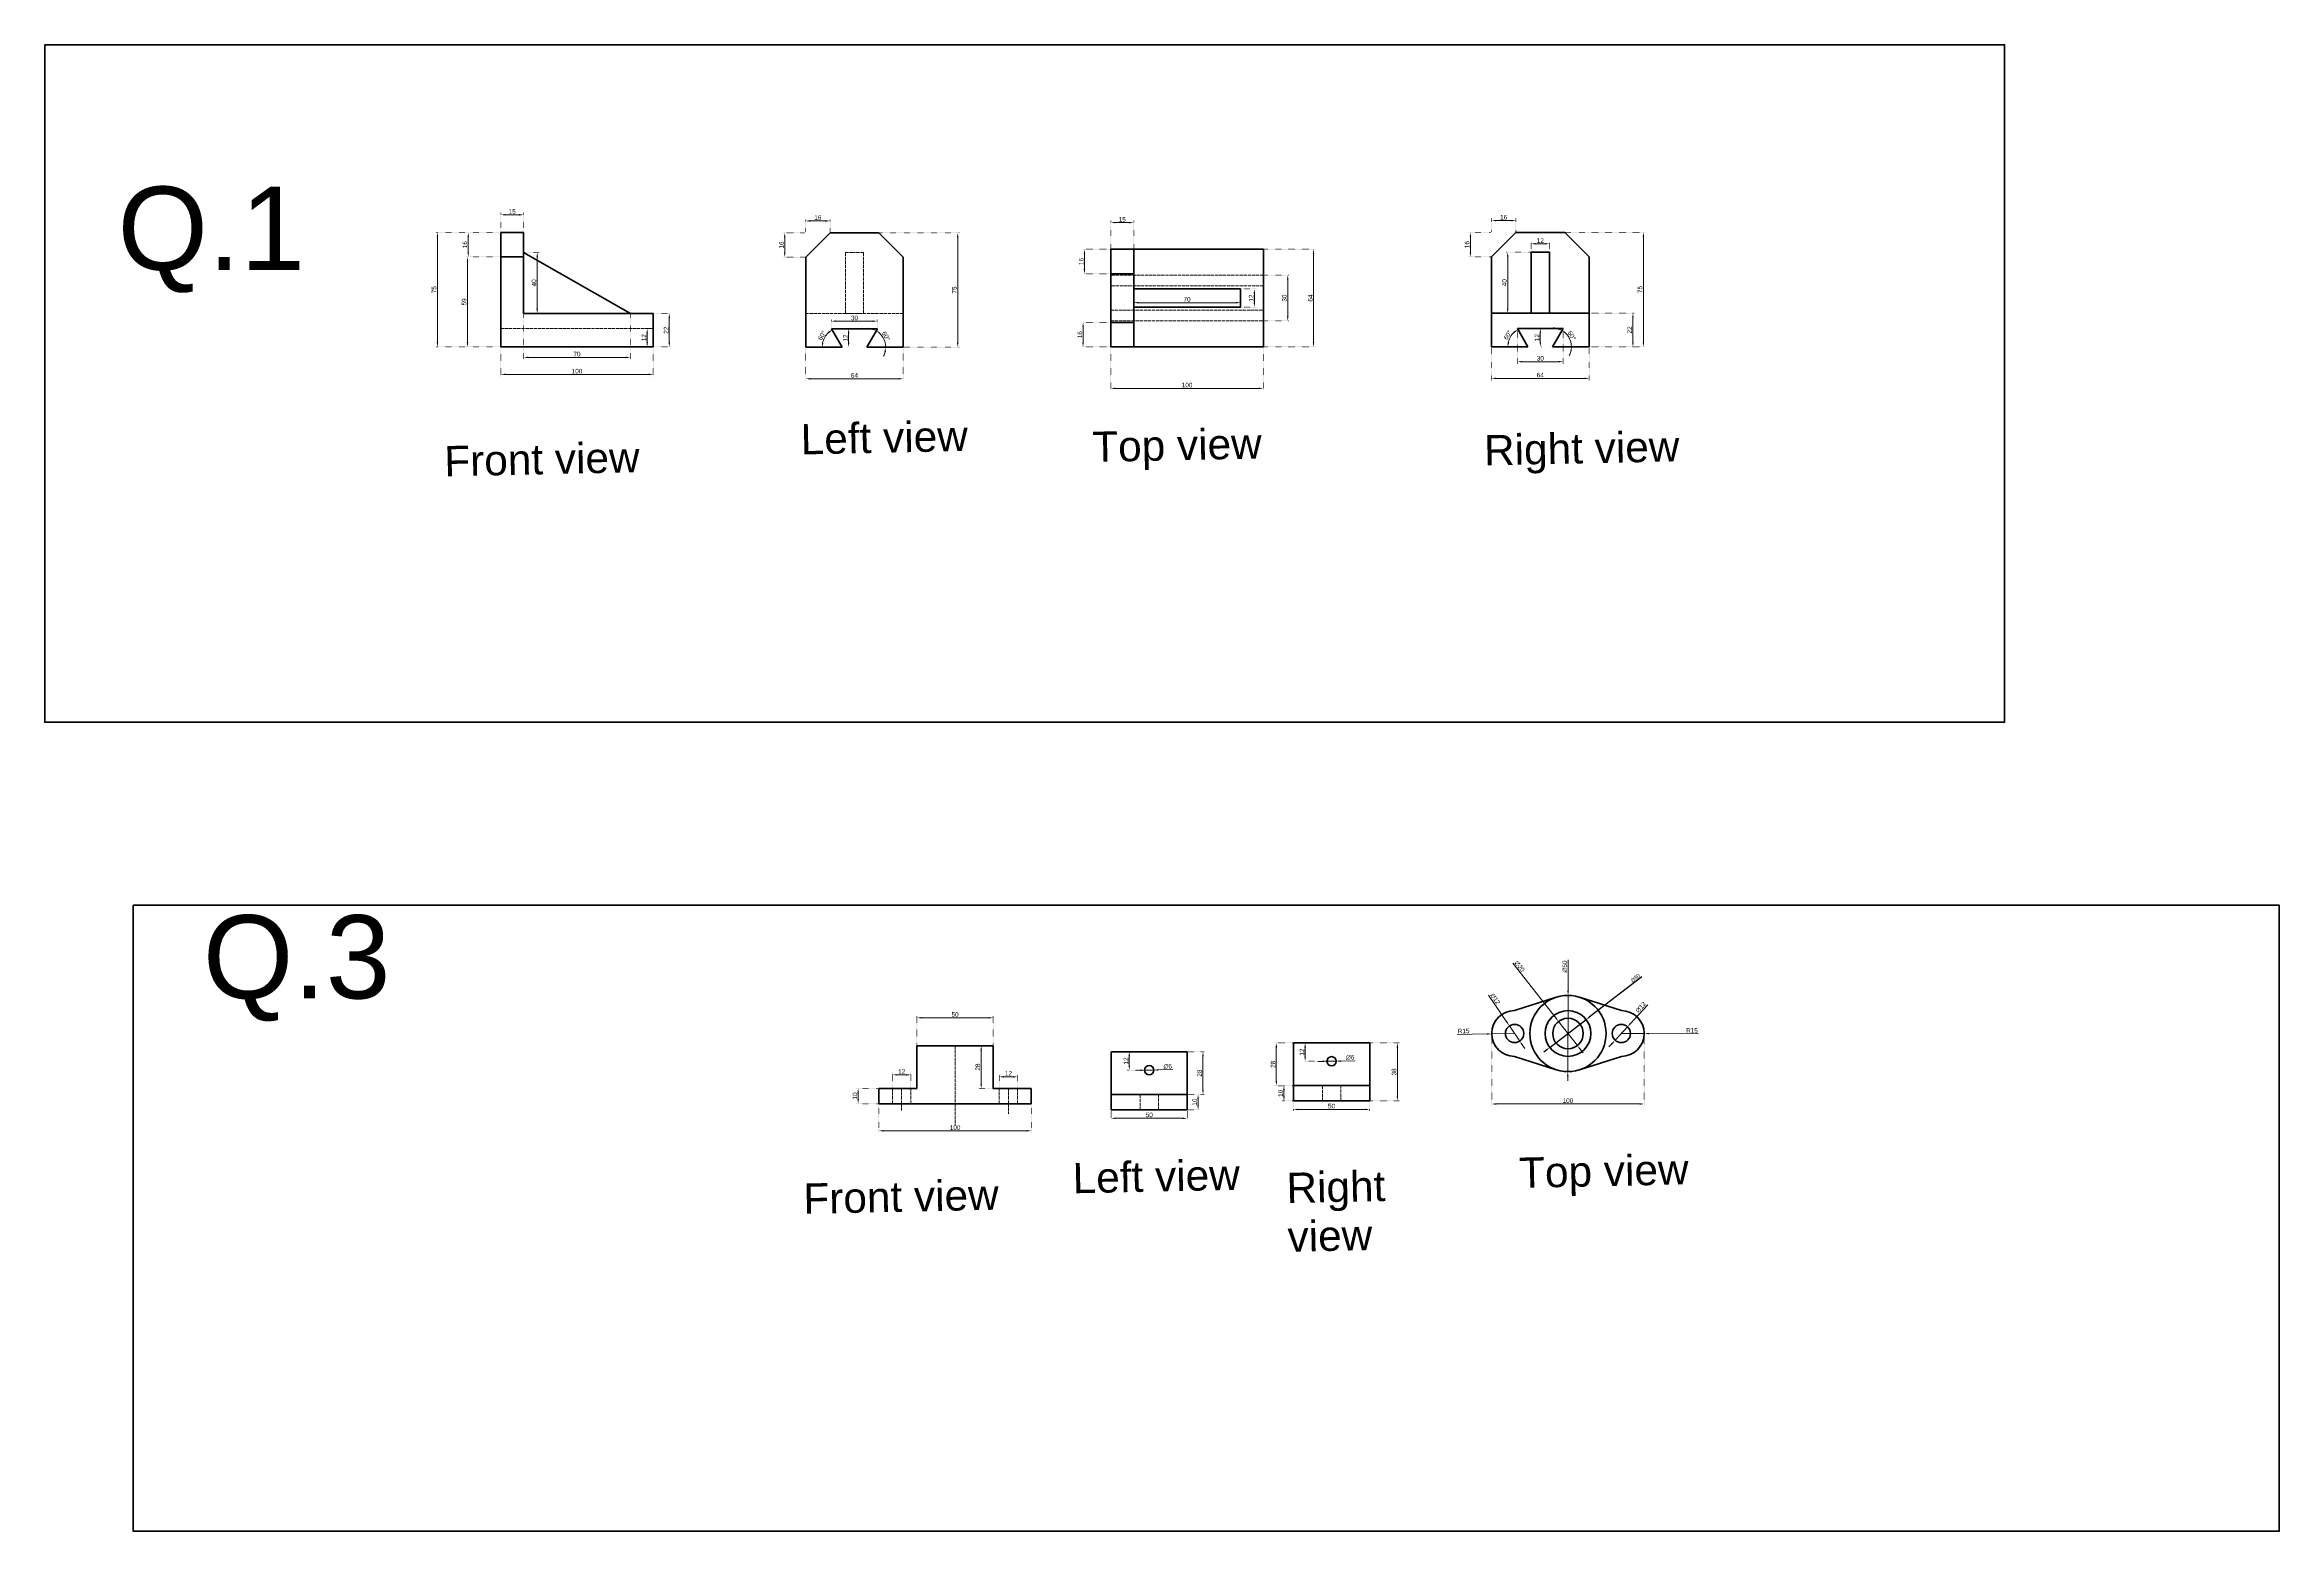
# Model space of a CAD drawing. Header units: millimetres. Extents: x 701 to 4758, y 224 to 1198.
# Drawn here: x 701 to 2166, y 224 to 1198 of the extents above; entities that cross this region are included whole.
import ezdxf

# ---------------------------------------------------------------- set-up
doc = ezdxf.new("R2010")
doc.units = ezdxf.units.MM
doc.header["$LTSCALE"] = 0.18
doc.linetypes.add('ACAD_ISO02W100', pattern=[15, 12, -3])
doc.linetypes.add('ACAD_ISO07W100', pattern=[3, 0, -3])
doc.layers.get('0').update_dxf_attribs({"lineweight": 35})
for name, color, linetype, lineweight in [('Box', 7, 'Continuous', 211), ('Hidden objects', 7, 'ACAD_ISO02W100', 15), ('Midpoint lines', 130, 'ACAD_ISO02W100', 20)]:
    doc.layers.add(name, color=color, linetype=linetype, lineweight=lineweight)
doc.styles.get("Standard").update_dxf_attribs({"font": 'arial.ttf'})
doc.dimstyles.new('Annotative', dxfattribs={"dimscale": 0, "dimtxt": 2.5, "dimasz": 2.5, "dimexe": 1.25, "dimexo": 0.625, "dimtad": 1, "dimtxsty": 'Standard', "dimcen": 2.5, "dimadec": 0, "dimazin": 0, "dimtfac": 1, "dimtmove": 0, "dimatfit": 3, "dimfxl": 1, "dimarcsym": 0})
doc.dimstyles.new('ISO-25', dxfattribs={"dimtxt": 3, "dimasz": 3, "dimexe": 1.25, "dimexo": 0.625, "dimtad": 1, "dimtxsty": 'Standard', "dimcen": 2.5, "dimclrd": 3, "dimclre": 2, "dimadec": 0, "dimazin": 0, "dimtfac": 1, "dimtmove": 0, "dimatfit": 3, "dimfxl": 1, "dimlwd": 20, "dimlwe": 20, "dimarcsym": 0})

# ---------------------------------------------------------------- blocks, each defined once
blk = doc.blocks.new('*D1')
at = {"color": 2, "linetype": 'ACAD_ISO07W100', "lineweight": 20, "transparency": 16777216}
for p, q in [((999.4, 1075), (977.4, 1075)), ((999.4, 1059), (977.4, 1059))]:
    blk.add_line(p, q, dxfattribs=at)
at = {"color": 3, "linetype": 'Continuous', "lineweight": 20, "transparency": 16777216}
blk.add_line((978.7, 1072), (978.7, 1062), dxfattribs=at)
at = {"color": 3, "lineweight": 20, "transparency": 16777216}
for points in [[(978.2, 1072), (979.2, 1072), (978.7, 1075)], [(978.2, 1062), (979.2, 1062), (978.7, 1059)]]:
    blk.add_solid(points, dxfattribs=at)
at = {"layer": 'Defpoints', "color": 0, "lineweight": 20, "transparency": 16777216}
for p in [(1000, 1075), (978.7, 1059), (1000, 1059)]:
    blk.add_point(p, dxfattribs=at)
at = {"color": 0, "transparency": 16777216, "insert": (976.5, 1067), "char_height": 3, "attachment_point": 5, "rotation": 90}
blk.add_mtext('16', dxfattribs=at)
blk = doc.blocks.new('*D2')
at = {"color": 2, "linetype": 'ACAD_ISO07W100', "lineweight": 20, "transparency": 16777216}
for p, q in [((999.4, 1059), (977, 1059)), ((999.4, 1000), (977, 1000))]:
    blk.add_line(p, q, dxfattribs=at)
at = {"color": 3, "linetype": 'Continuous', "lineweight": 20, "transparency": 16777216}
blk.add_line((978.2, 1056), (978.2, 1003), dxfattribs=at)
at = {"color": 3, "lineweight": 20, "transparency": 16777216}
for points in [[(977.7, 1056), (978.7, 1056), (978.2, 1059)], [(977.7, 1003), (978.7, 1003), (978.2, 1000)]]:
    blk.add_solid(points, dxfattribs=at)
at = {"layer": 'Defpoints', "color": 0, "lineweight": 20, "transparency": 16777216}
for p in [(1000, 1059), (978.2, 1000), (1000, 1000)]:
    blk.add_point(p, dxfattribs=at)
at = {"color": 0, "transparency": 16777216, "insert": (976, 1029.5), "char_height": 3, "attachment_point": 5, "rotation": 90}
blk.add_mtext('59', dxfattribs=at)
blk = doc.blocks.new('*D3')
at = {"color": 2, "linetype": 'ACAD_ISO07W100', "lineweight": 20, "transparency": 16777216}
for p, q in [((999.4, 1075), (957.2, 1075)), ((999.4, 1000), (957.2, 1000))]:
    blk.add_line(p, q, dxfattribs=at)
at = {"color": 3, "linetype": 'Continuous', "lineweight": 20, "transparency": 16777216}
blk.add_line((958.5, 1072), (958.5, 1003), dxfattribs=at)
at = {"color": 3, "lineweight": 20, "transparency": 16777216}
for points in [[(958, 1072), (959, 1072), (958.5, 1075)], [(958, 1003), (959, 1003), (958.5, 1000)]]:
    blk.add_solid(points, dxfattribs=at)
at = {"layer": 'Defpoints', "color": 0, "lineweight": 20, "transparency": 16777216}
for p in [(1000, 1075), (958.5, 1000), (1000, 1000)]:
    blk.add_point(p, dxfattribs=at)
at = {"color": 0, "transparency": 16777216, "insert": (956.3, 1037.5), "char_height": 3, "attachment_point": 5, "rotation": 90}
blk.add_mtext('75', dxfattribs=at)
blk = doc.blocks.new('*D4')
at = {"color": 2, "linetype": 'ACAD_ISO07W100', "lineweight": 20, "transparency": 16777216}
for p, q in [((1000, 1075.6), (1000, 1087.9)), ((1015, 1075.6), (1015, 1087.9))]:
    blk.add_line(p, q, dxfattribs=at)
at = {"color": 3, "linetype": 'Continuous', "lineweight": 20, "transparency": 16777216}
blk.add_line((1003, 1086.6), (1012, 1086.6), dxfattribs=at)
at = {"color": 3, "lineweight": 20, "transparency": 16777216}
for points in [[(1003, 1087.1), (1003, 1086.1), (1000, 1086.6)], [(1012, 1087.1), (1012, 1086.1), (1015, 1086.6)]]:
    blk.add_solid(points, dxfattribs=at)
at = {"layer": 'Defpoints', "color": 0, "lineweight": 20, "transparency": 16777216}
for p in [(1015, 1086.6), (1000, 1075), (1015, 1075)]:
    blk.add_point(p, dxfattribs=at)
at = {"color": 0, "transparency": 16777216, "insert": (1007.5, 1088.8), "char_height": 3, "attachment_point": 5}
blk.add_mtext('15', dxfattribs=at)
blk = doc.blocks.new('*D5')
at = {"color": 2, "linetype": 'ACAD_ISO07W100', "lineweight": 20, "transparency": 16777216}
for p, q in [((1015, 1021.4), (1015, 991.9)), ((1085, 1021.4), (1085, 991.9))]:
    blk.add_line(p, q, dxfattribs=at)
at = {"color": 3, "linetype": 'Continuous', "lineweight": 20, "transparency": 16777216}
blk.add_line((1018, 993.1), (1082, 993.1), dxfattribs=at)
at = {"color": 3, "lineweight": 20, "transparency": 16777216}
for points in [[(1018, 993.6), (1018, 992.6), (1015, 993.1)], [(1082, 993.6), (1082, 992.6), (1085, 993.1)]]:
    blk.add_solid(points, dxfattribs=at)
at = {"layer": 'Defpoints', "color": 0, "lineweight": 20, "transparency": 16777216}
for p in [(1015, 1022), (1085, 1022), (1085, 993.1)]:
    blk.add_point(p, dxfattribs=at)
at = {"color": 0, "transparency": 16777216, "insert": (1050, 995.3), "char_height": 3, "attachment_point": 5}
blk.add_mtext('70', dxfattribs=at)
blk = doc.blocks.new('*D6')
at = {"color": 2, "linetype": 'ACAD_ISO07W100', "lineweight": 20, "transparency": 16777216}
for p, q in [((1000, 999.4), (1000, 980.7)), ((1100, 999.4), (1100, 980.7))]:
    blk.add_line(p, q, dxfattribs=at)
at = {"color": 3, "linetype": 'Continuous', "lineweight": 20, "transparency": 16777216}
blk.add_line((1003, 982), (1097, 982), dxfattribs=at)
at = {"color": 3, "lineweight": 20, "transparency": 16777216}
for points in [[(1003, 982.5), (1003, 981.5), (1000, 982)], [(1097, 982.5), (1097, 981.5), (1100, 982)]]:
    blk.add_solid(points, dxfattribs=at)
at = {"layer": 'Defpoints', "color": 0, "lineweight": 20, "transparency": 16777216}
for p in [(1000, 1000), (1100, 1000), (1100, 982)]:
    blk.add_point(p, dxfattribs=at)
at = {"color": 0, "transparency": 16777216, "insert": (1050, 984.1), "char_height": 3, "attachment_point": 5}
blk.add_mtext('100', dxfattribs=at)
blk = doc.blocks.new('*D7')
at = {"color": 2, "linetype": 'ACAD_ISO07W100', "lineweight": 20, "transparency": 16777216}
for p, q in [((1100.6, 1022), (1111.7, 1022)), ((1100.6, 1000), (1111.7, 1000))]:
    blk.add_line(p, q, dxfattribs=at)
at = {"color": 3, "linetype": 'Continuous', "lineweight": 20, "transparency": 16777216}
blk.add_line((1110.5, 1019), (1110.5, 1003), dxfattribs=at)
at = {"color": 3, "lineweight": 20, "transparency": 16777216}
for points in [[(1110, 1019), (1111, 1019), (1110.5, 1022)], [(1110, 1003), (1111, 1003), (1110.5, 1000)]]:
    blk.add_solid(points, dxfattribs=at)
at = {"layer": 'Defpoints', "color": 0, "lineweight": 20, "transparency": 16777216}
for p in [(1100, 1022), (1100, 1000), (1110.5, 1000)]:
    blk.add_point(p, dxfattribs=at)
at = {"color": 0, "transparency": 16777216, "insert": (1108.4, 1011), "char_height": 3, "attachment_point": 5, "rotation": 90}
blk.add_mtext('22', dxfattribs=at)
blk = doc.blocks.new('*D8')
at = {"color": 2, "linetype": 'ACAD_ISO07W100', "lineweight": 20, "transparency": 16777216}
for p, q in [((1248.6, 1074.8), (1300.8, 1074.8)), ((1248.6, 999.8), (1300.8, 999.8))]:
    blk.add_line(p, q, dxfattribs=at)
at = {"color": 3, "linetype": 'Continuous', "lineweight": 20, "transparency": 16777216}
blk.add_line((1299.6, 1071.8), (1299.6, 1002.8), dxfattribs=at)
at = {"color": 3, "lineweight": 20, "transparency": 16777216}
for points in [[(1299.1, 1071.8), (1300.1, 1071.8), (1299.6, 1074.8)], [(1299.1, 1002.8), (1300.1, 1002.8), (1299.6, 999.8)]]:
    blk.add_solid(points, dxfattribs=at)
at = {"layer": 'Defpoints', "color": 0, "lineweight": 20, "transparency": 16777216}
for p in [(1247.9, 1074.8), (1247.9, 999.8), (1299.6, 999.8)]:
    blk.add_point(p, dxfattribs=at)
at = {"color": 0, "transparency": 16777216, "insert": (1297.4, 1037.3), "char_height": 3, "attachment_point": 5, "rotation": 90}
blk.add_mtext('75', dxfattribs=at)
blk = doc.blocks.new('*D9')
at = {"color": 2, "linetype": 'ACAD_ISO07W100', "lineweight": 20, "transparency": 16777216}
for p, q in [((1199.9, 999.2), (1199.9, 977.9)), ((1263.9, 999.2), (1263.9, 977.9))]:
    blk.add_line(p, q, dxfattribs=at)
at = {"color": 3, "linetype": 'Continuous', "lineweight": 20, "transparency": 16777216}
blk.add_line((1202.9, 979.1), (1260.9, 979.1), dxfattribs=at)
at = {"color": 3, "lineweight": 20, "transparency": 16777216}
for points in [[(1202.9, 979.6), (1202.9, 978.6), (1199.9, 979.1)], [(1260.9, 979.6), (1260.9, 978.6), (1263.9, 979.1)]]:
    blk.add_solid(points, dxfattribs=at)
at = {"layer": 'Defpoints', "color": 0, "lineweight": 20, "transparency": 16777216}
for p in [(1199.9, 999.8), (1263.9, 999.8), (1263.9, 979.1)]:
    blk.add_point(p, dxfattribs=at)
at = {"color": 0, "transparency": 16777216, "insert": (1231.9, 981.3), "char_height": 3, "attachment_point": 5}
blk.add_mtext('64', dxfattribs=at)
blk = doc.blocks.new('*D10')
at = {"color": 3, "linetype": 'Continuous', "lineweight": 20, "transparency": 16777216}
blk.add_arc((1223.9, 999.8), 13.2, 133.0904, 166.9096, dxfattribs=at)
at = {"color": 3, "lineweight": 20, "transparency": 16777216}
for points in [[(1214.6, 1009.9), (1215.2, 1009.1), (1217.3, 1011.2)], [(1211.6, 1002.8), (1210.6, 1002.9), (1210.7, 999.8)]]:
    blk.add_solid(points, dxfattribs=at)
at = {"layer": 'Defpoints', "color": 0, "lineweight": 20, "transparency": 16777216}
for p in [(1216.9, 1011.8), (1199.9, 999.8), (1213.8, 1008.3), (1223.9, 999.8), (1223.9, 999.8)]:
    blk.add_point(p, dxfattribs=at)
at = {"color": 0, "transparency": 16777216, "insert": (1210.6, 1007.5), "char_height": 3, "attachment_point": 5, "rotation": 60}
blk.add_mtext('60°', dxfattribs=at)
blk = doc.blocks.new('*D11')
at = {"color": 3, "linetype": 'Continuous', "lineweight": 20, "transparency": 16777216}
for start, end in [(73.9068, 87.8135), (0, 60), (332.1865, 346.0932)]:
    blk.add_arc((1240, 999.8), 12.4, start, end, dxfattribs=at)
at = {"color": 3, "lineweight": 20, "transparency": 16777216}
for points in [[(1243.6, 1012.2), (1243.3, 1011.3), (1246.2, 1010.6)], [(1251.5, 996.9), (1252.5, 996.8), (1252.4, 999.8)]]:
    blk.add_solid(points, dxfattribs=at)
at = {"layer": 'Defpoints', "color": 0, "lineweight": 20, "transparency": 16777216}
for p in [(1246.9, 1011.8), (1240, 999.8), (1240, 999.8), (1251.7, 1004.1), (1263.9, 999.8)]:
    blk.add_point(p, dxfattribs=at)
at = {"color": 0, "transparency": 16777216, "insert": (1252.6, 1007.1), "char_height": 3, "attachment_point": 5, "rotation": 300}
blk.add_mtext('60°', dxfattribs=at)
blk = doc.blocks.new('*D12')
at = {"color": 2, "linetype": 'ACAD_ISO07W100', "lineweight": 20, "transparency": 16777216}
for p, q in [((1199.9, 1075.5), (1199.9, 1083.8)), ((1215.9, 1075.5), (1215.9, 1083.8))]:
    blk.add_line(p, q, dxfattribs=at)
at = {"color": 3, "linetype": 'Continuous', "lineweight": 20, "transparency": 16777216}
blk.add_line((1212.9, 1082.6), (1202.9, 1082.6), dxfattribs=at)
at = {"color": 3, "lineweight": 20, "transparency": 16777216}
for points in [[(1202.9, 1083.1), (1202.9, 1082.1), (1199.9, 1082.6)], [(1212.9, 1083.1), (1212.9, 1082.1), (1215.9, 1082.6)]]:
    blk.add_solid(points, dxfattribs=at)
at = {"layer": 'Defpoints', "color": 0, "lineweight": 20, "transparency": 16777216}
for p in [(1199.9, 1082.6), (1199.9, 1074.8), (1215.9, 1074.8)]:
    blk.add_point(p, dxfattribs=at)
at = {"color": 0, "transparency": 16777216, "insert": (1207.9, 1084.7), "char_height": 3, "attachment_point": 5}
blk.add_mtext('16', dxfattribs=at)
blk = doc.blocks.new('*D13')
at = {"color": 2, "linetype": 'ACAD_ISO07W100', "lineweight": 20, "transparency": 16777216}
for p, q in [((1199.3, 1074.8), (1184.9, 1074.8)), ((1199.3, 1058.8), (1184.9, 1058.8))]:
    blk.add_line(p, q, dxfattribs=at)
at = {"color": 3, "linetype": 'Continuous', "lineweight": 20, "transparency": 16777216}
blk.add_line((1186.2, 1061.8), (1186.2, 1071.8), dxfattribs=at)
at = {"color": 3, "lineweight": 20, "transparency": 16777216}
for points in [[(1185.7, 1071.8), (1186.7, 1071.8), (1186.2, 1074.8)], [(1185.7, 1061.8), (1186.7, 1061.8), (1186.2, 1058.8)]]:
    blk.add_solid(points, dxfattribs=at)
at = {"layer": 'Defpoints', "color": 0, "lineweight": 20, "transparency": 16777216}
for p in [(1186.2, 1074.8), (1199.9, 1074.8), (1199.9, 1058.8)]:
    blk.add_point(p, dxfattribs=at)
at = {"color": 0, "transparency": 16777216, "insert": (1184, 1066.8), "char_height": 3, "attachment_point": 5, "rotation": 90}
blk.add_mtext('16', dxfattribs=at)
blk = doc.blocks.new('*D14')
at = {"color": 2, "linetype": 'ACAD_ISO07W100', "lineweight": 20, "transparency": 16777216}
for p, q in [((1399.4, 1064), (1381.5, 1064)), ((1399.4, 1048), (1381.5, 1048))]:
    blk.add_line(p, q, dxfattribs=at)
at = {"color": 3, "linetype": 'Continuous', "lineweight": 20, "transparency": 16777216}
blk.add_line((1382.7, 1061), (1382.7, 1051), dxfattribs=at)
at = {"color": 3, "lineweight": 20, "transparency": 16777216}
for points in [[(1382.2, 1061), (1383.2, 1061), (1382.7, 1064)], [(1382.2, 1051), (1383.2, 1051), (1382.7, 1048)]]:
    blk.add_solid(points, dxfattribs=at)
at = {"layer": 'Defpoints', "color": 0, "lineweight": 20, "transparency": 16777216}
for p in [(1400, 1064), (1382.7, 1048), (1400, 1048)]:
    blk.add_point(p, dxfattribs=at)
at = {"color": 0, "transparency": 16777216, "insert": (1380.6, 1056), "char_height": 3, "attachment_point": 5, "rotation": 90}
blk.add_mtext('16', dxfattribs=at)
blk = doc.blocks.new('*D15')
at = {"color": 2, "linetype": 'ACAD_ISO07W100', "lineweight": 20, "transparency": 16777216}
for p, q in [((1399.4, 1016), (1380.6, 1016)), ((1399.4, 1000), (1380.6, 1000))]:
    blk.add_line(p, q, dxfattribs=at)
at = {"color": 3, "linetype": 'Continuous', "lineweight": 20, "transparency": 16777216}
blk.add_line((1381.8, 1013), (1381.8, 1003), dxfattribs=at)
at = {"color": 3, "lineweight": 20, "transparency": 16777216}
for points in [[(1381.3, 1013), (1382.3, 1013), (1381.8, 1016)], [(1381.3, 1003), (1382.3, 1003), (1381.8, 1000)]]:
    blk.add_solid(points, dxfattribs=at)
at = {"layer": 'Defpoints', "color": 0, "lineweight": 20, "transparency": 16777216}
for p in [(1400, 1016), (1381.8, 1000), (1400, 1000)]:
    blk.add_point(p, dxfattribs=at)
at = {"color": 0, "transparency": 16777216, "insert": (1379.7, 1008), "char_height": 3, "attachment_point": 5, "rotation": 90}
blk.add_mtext('16', dxfattribs=at)
blk = doc.blocks.new('*D16')
at = {"color": 2, "linetype": 'ACAD_ISO07W100', "lineweight": 20, "transparency": 16777216}
for p, q in [((1500.6, 1064), (1534.2, 1064)), ((1500.6, 1000), (1534.2, 1000))]:
    blk.add_line(p, q, dxfattribs=at)
at = {"color": 3, "linetype": 'Continuous', "lineweight": 20, "transparency": 16777216}
blk.add_line((1532.9, 1061), (1532.9, 1003), dxfattribs=at)
at = {"color": 3, "lineweight": 20, "transparency": 16777216}
for points in [[(1532.4, 1061), (1533.4, 1061), (1532.9, 1064)], [(1532.4, 1003), (1533.4, 1003), (1532.9, 1000)]]:
    blk.add_solid(points, dxfattribs=at)
at = {"layer": 'Defpoints', "color": 0, "lineweight": 20, "transparency": 16777216}
for p in [(1500, 1064), (1500, 1000), (1532.9, 1000)]:
    blk.add_point(p, dxfattribs=at)
at = {"color": 0, "transparency": 16777216, "insert": (1530.8, 1032), "char_height": 3, "attachment_point": 5, "rotation": 90}
blk.add_mtext('64', dxfattribs=at)
blk = doc.blocks.new('*D17')
at = {"color": 2, "linetype": 'ACAD_ISO07W100', "lineweight": 20, "transparency": 16777216}
for p, q in [((1400, 1064.6), (1400, 1082.7)), ((1415, 1064.6), (1415, 1082.7))]:
    blk.add_line(p, q, dxfattribs=at)
at = {"color": 3, "linetype": 'Continuous', "lineweight": 20, "transparency": 16777216}
blk.add_line((1403, 1081.5), (1412, 1081.5), dxfattribs=at)
at = {"color": 3, "lineweight": 20, "transparency": 16777216}
for points in [[(1403, 1082), (1403, 1081), (1400, 1081.5)], [(1412, 1082), (1412, 1081), (1415, 1081.5)]]:
    blk.add_solid(points, dxfattribs=at)
at = {"layer": 'Defpoints', "color": 0, "lineweight": 20, "transparency": 16777216}
for p in [(1415, 1081.5), (1400, 1064), (1415, 1064)]:
    blk.add_point(p, dxfattribs=at)
at = {"color": 0, "transparency": 16777216, "insert": (1407.5, 1083.6), "char_height": 3, "attachment_point": 5}
blk.add_mtext('15', dxfattribs=at)
blk = doc.blocks.new('*D19')
at = {"color": 2, "linetype": 'ACAD_ISO07W100', "lineweight": 20, "transparency": 16777216}
for p, q in [((1400, 999.4), (1400, 971.5)), ((1500, 999.4), (1500, 971.5))]:
    blk.add_line(p, q, dxfattribs=at)
at = {"color": 3, "linetype": 'Continuous', "lineweight": 20, "transparency": 16777216}
blk.add_line((1403, 972.8), (1497, 972.8), dxfattribs=at)
at = {"color": 3, "lineweight": 20, "transparency": 16777216}
for points in [[(1403, 973.3), (1403, 972.3), (1400, 972.8)], [(1497, 973.3), (1497, 972.3), (1500, 972.8)]]:
    blk.add_solid(points, dxfattribs=at)
at = {"layer": 'Defpoints', "color": 0, "lineweight": 20, "transparency": 16777216}
for p in [(1400, 1000), (1500, 1000), (1500, 972.8)]:
    blk.add_point(p, dxfattribs=at)
at = {"color": 0, "transparency": 16777216, "insert": (1450, 975), "char_height": 3, "attachment_point": 5}
blk.add_mtext('100', dxfattribs=at)
blk = doc.blocks.new('*D20')
at = {"color": 2, "linetype": 'ACAD_ISO07W100', "lineweight": 20, "transparency": 16777216}
for p, q in [((1485.6, 1038), (1495.3, 1038)), ((1485.6, 1026), (1495.3, 1026))]:
    blk.add_line(p, q, dxfattribs=at)
at = {"color": 3, "linetype": 'Continuous', "lineweight": 20, "transparency": 16777216}
blk.add_line((1494.1, 1035), (1494.1, 1029), dxfattribs=at)
at = {"color": 3, "lineweight": 20, "transparency": 16777216}
for points in [[(1493.6, 1035), (1494.6, 1035), (1494.1, 1038)], [(1493.6, 1029), (1494.6, 1029), (1494.1, 1026)]]:
    blk.add_solid(points, dxfattribs=at)
at = {"layer": 'Defpoints', "color": 0, "lineweight": 20, "transparency": 16777216}
for p in [(1485, 1038), (1485, 1026), (1494.1, 1026)]:
    blk.add_point(p, dxfattribs=at)
at = {"color": 0, "transparency": 16777216, "insert": (1492, 1032), "char_height": 3, "attachment_point": 5, "rotation": 90}
blk.add_mtext('12', dxfattribs=at)
blk = doc.blocks.new('*D23')
at = {"color": 2, "linetype": 'ACAD_ISO07W100', "lineweight": 20, "transparency": 16777216}
for p, q in [((1674.9, 1062.1), (1658.9, 1062.1)), ((1674.9, 1022.1), (1658.9, 1022.1))]:
    blk.add_line(p, q, dxfattribs=at)
at = {"color": 3, "linetype": 'Continuous', "lineweight": 20, "transparency": 16777216}
blk.add_line((1660.2, 1059.1), (1660.2, 1025.1), dxfattribs=at)
at = {"color": 3, "lineweight": 20, "transparency": 16777216}
for points in [[(1659.7, 1059.1), (1660.7, 1059.1), (1660.2, 1062.1)], [(1659.7, 1025.1), (1660.7, 1025.1), (1660.2, 1022.1)]]:
    blk.add_solid(points, dxfattribs=at)
at = {"layer": 'Defpoints', "color": 0, "lineweight": 20, "transparency": 16777216}
for p in [(1675.6, 1062.1), (1660.2, 1022.1), (1675.6, 1022.1)]:
    blk.add_point(p, dxfattribs=at)
at = {"color": 0, "transparency": 16777216, "insert": (1658, 1042.1), "char_height": 3, "attachment_point": 5, "rotation": 90}
blk.add_mtext('40', dxfattribs=at)
blk = doc.blocks.new('*D24')
at = {"color": 2, "linetype": 'ACAD_ISO07W100', "lineweight": 20, "transparency": 16777216}
for p, q in [((1698.2, 1075.1), (1750.4, 1075.1)), ((1698.2, 1000.1), (1750.4, 1000.1))]:
    blk.add_line(p, q, dxfattribs=at)
at = {"color": 3, "linetype": 'Continuous', "lineweight": 20, "transparency": 16777216}
blk.add_line((1749.2, 1072.1), (1749.2, 1003.1), dxfattribs=at)
at = {"color": 3, "lineweight": 20, "transparency": 16777216}
for points in [[(1748.7, 1072.1), (1749.7, 1072.1), (1749.2, 1075.1)], [(1748.7, 1003.1), (1749.7, 1003.1), (1749.2, 1000.1)]]:
    blk.add_solid(points, dxfattribs=at)
at = {"layer": 'Defpoints', "color": 0, "lineweight": 20, "transparency": 16777216}
for p in [(1697.6, 1075.1), (1697.6, 1000.1), (1749.2, 1000.1)]:
    blk.add_point(p, dxfattribs=at)
at = {"color": 0, "transparency": 16777216, "insert": (1747, 1037.6), "char_height": 3, "attachment_point": 5, "rotation": 90}
blk.add_mtext('75', dxfattribs=at)
blk = doc.blocks.new('*D25')
at = {"color": 2, "linetype": 'ACAD_ISO07W100', "lineweight": 20, "transparency": 16777216}
for p, q in [((1714.2, 1022.1), (1743.5, 1022.1)), ((1714.2, 1000.1), (1743.5, 1000.1))]:
    blk.add_line(p, q, dxfattribs=at)
at = {"color": 3, "linetype": 'Continuous', "lineweight": 20, "transparency": 16777216}
blk.add_line((1742.3, 1019.1), (1742.3, 1003.1), dxfattribs=at)
at = {"color": 3, "lineweight": 20, "transparency": 16777216}
for points in [[(1741.8, 1019.1), (1742.8, 1019.1), (1742.3, 1022.1)], [(1741.8, 1003.1), (1742.8, 1003.1), (1742.3, 1000.1)]]:
    blk.add_solid(points, dxfattribs=at)
at = {"layer": 'Defpoints', "color": 0, "lineweight": 20, "transparency": 16777216}
for p in [(1713.6, 1022.1), (1713.6, 1000.1), (1742.3, 1000.1)]:
    blk.add_point(p, dxfattribs=at)
at = {"color": 0, "transparency": 16777216, "insert": (1740.1, 1011.1), "char_height": 3, "attachment_point": 5, "rotation": 90}
blk.add_mtext('22', dxfattribs=at)
blk = doc.blocks.new('*D21')
at = {"color": 2, "linetype": 'ACAD_ISO07W100', "lineweight": 20, "transparency": 16777216}
for p, q in [((1649.6, 999.5), (1649.6, 978.1)), ((1713.6, 999.5), (1713.6, 978.1))]:
    blk.add_line(p, q, dxfattribs=at)
at = {"color": 3, "linetype": 'Continuous', "lineweight": 20, "transparency": 16777216}
blk.add_line((1652.6, 979.4), (1710.6, 979.4), dxfattribs=at)
at = {"color": 3, "lineweight": 20, "transparency": 16777216}
for points in [[(1652.6, 979.9), (1652.6, 978.9), (1649.6, 979.4)], [(1710.6, 979.9), (1710.6, 978.9), (1713.6, 979.4)]]:
    blk.add_solid(points, dxfattribs=at)
at = {"layer": 'Defpoints', "color": 0, "lineweight": 20, "transparency": 16777216}
for p in [(1649.6, 1000.1), (1713.6, 1000.1), (1713.6, 979.4)]:
    blk.add_point(p, dxfattribs=at)
at = {"color": 0, "transparency": 16777216, "insert": (1681.6, 981.5), "char_height": 3, "attachment_point": 5}
blk.add_mtext('64', dxfattribs=at)
blk = doc.blocks.new('*D26')
at = {"color": 3, "linetype": 'Continuous', "lineweight": 20, "transparency": 16777216}
blk.add_arc((1673.5, 1000.1), 13.2, 133.0904, 166.9096, dxfattribs=at)
at = {"color": 3, "lineweight": 20, "transparency": 16777216}
for points in [[(1664.2, 1010.1), (1664.8, 1009.3), (1666.9, 1011.5)], [(1661.2, 1003), (1660.2, 1003.1), (1660.3, 1000.1)]]:
    blk.add_solid(points, dxfattribs=at)
at = {"layer": 'Defpoints', "color": 0, "lineweight": 20, "transparency": 16777216}
for p in [(1666.6, 1012.1), (1649.6, 1000.1), (1663.4, 1008.6), (1673.5, 1000.1), (1673.5, 1000.1)]:
    blk.add_point(p, dxfattribs=at)
at = {"color": 0, "transparency": 16777216, "insert": (1660.2, 1007.8), "char_height": 3, "attachment_point": 5, "rotation": 60}
blk.add_mtext('60°', dxfattribs=at)
blk = doc.blocks.new('*D27')
at = {"color": 3, "linetype": 'Continuous', "lineweight": 20, "transparency": 16777216}
for start, end in [(73.9068, 87.8135), (360, 60), (332.1865, 346.0932)]:
    blk.add_arc((1689.6, 1000.1), 12.4, start, end, dxfattribs=at)
at = {"color": 3, "lineweight": 20, "transparency": 16777216}
for points in [[(1693.3, 1012.5), (1692.9, 1011.5), (1695.8, 1010.8)], [(1701.2, 997.2), (1702.2, 997.1), (1702, 1000.1)]]:
    blk.add_solid(points, dxfattribs=at)
at = {"layer": 'Defpoints', "color": 0, "lineweight": 20, "transparency": 16777216}
for p in [(1696.6, 1012.1), (1689.6, 1000.1), (1689.6, 1000.1), (1701.3, 1004.3), (1713.6, 1000.1)]:
    blk.add_point(p, dxfattribs=at)
at = {"color": 0, "transparency": 16777216, "insert": (1702.2, 1007.4), "char_height": 3, "attachment_point": 5, "rotation": 300}
blk.add_mtext('60°', dxfattribs=at)
blk = doc.blocks.new('*D22')
at = {"color": 2, "linetype": 'ACAD_ISO07W100', "lineweight": 20, "transparency": 16777216}
for p, q in [((1666.6, 1011.5), (1666.6, 989)), ((1696.6, 1011.5), (1696.6, 989))]:
    blk.add_line(p, q, dxfattribs=at)
at = {"color": 3, "linetype": 'Continuous', "lineweight": 20, "transparency": 16777216}
blk.add_line((1669.6, 990.3), (1693.6, 990.3), dxfattribs=at)
at = {"color": 3, "lineweight": 20, "transparency": 16777216}
for points in [[(1669.6, 990.8), (1669.6, 989.8), (1666.6, 990.3)], [(1693.6, 990.8), (1693.6, 989.8), (1696.6, 990.3)]]:
    blk.add_solid(points, dxfattribs=at)
at = {"layer": 'Defpoints', "color": 0, "lineweight": 20, "transparency": 16777216}
for p in [(1666.6, 1012.1), (1696.6, 1012.1), (1696.6, 990.3)]:
    blk.add_point(p, dxfattribs=at)
at = {"color": 0, "transparency": 16777216, "insert": (1681.6, 992.5), "char_height": 3, "attachment_point": 5}
blk.add_mtext('30', dxfattribs=at)
blk = doc.blocks.new('*D28')
at = {"color": 2, "linetype": 'ACAD_ISO07W100', "lineweight": 20, "transparency": 16777216}
for p, q in [((1649.6, 1075.7), (1649.6, 1084.1)), ((1665.6, 1075.7), (1665.6, 1084.1))]:
    blk.add_line(p, q, dxfattribs=at)
at = {"color": 3, "linetype": 'Continuous', "lineweight": 20, "transparency": 16777216}
blk.add_line((1662.6, 1082.8), (1652.6, 1082.8), dxfattribs=at)
at = {"color": 3, "lineweight": 20, "transparency": 16777216}
for points in [[(1652.6, 1083.3), (1652.6, 1082.3), (1649.6, 1082.8)], [(1662.6, 1083.3), (1662.6, 1082.3), (1665.6, 1082.8)]]:
    blk.add_solid(points, dxfattribs=at)
at = {"layer": 'Defpoints', "color": 0, "lineweight": 20, "transparency": 16777216}
for p in [(1649.6, 1082.8), (1649.6, 1075.1), (1665.6, 1075.1)]:
    blk.add_point(p, dxfattribs=at)
at = {"color": 0, "transparency": 16777216, "insert": (1657.6, 1085), "char_height": 3, "attachment_point": 5}
blk.add_mtext('16', dxfattribs=at)
blk = doc.blocks.new('*D29')
at = {"color": 2, "linetype": 'ACAD_ISO07W100', "lineweight": 20, "transparency": 16777216}
for p, q in [((1648.9, 1075.1), (1634.5, 1075.1)), ((1648.9, 1059.1), (1634.5, 1059.1))]:
    blk.add_line(p, q, dxfattribs=at)
at = {"color": 3, "linetype": 'Continuous', "lineweight": 20, "transparency": 16777216}
blk.add_line((1635.8, 1062.1), (1635.8, 1072.1), dxfattribs=at)
at = {"color": 3, "lineweight": 20, "transparency": 16777216}
for points in [[(1635.3, 1072.1), (1636.3, 1072.1), (1635.8, 1075.1)], [(1635.3, 1062.1), (1636.3, 1062.1), (1635.8, 1059.1)]]:
    blk.add_solid(points, dxfattribs=at)
at = {"layer": 'Defpoints', "color": 0, "lineweight": 20, "transparency": 16777216}
for p in [(1635.8, 1075.1), (1649.6, 1075.1), (1649.6, 1059.1)]:
    blk.add_point(p, dxfattribs=at)
at = {"color": 0, "transparency": 16777216, "insert": (1633.6, 1067.1), "char_height": 3, "attachment_point": 5, "rotation": 90}
blk.add_mtext('16', dxfattribs=at)
blk = doc.blocks.new('*D35')
at = {"color": 2, "linetype": 'ACAD_ISO07W100', "lineweight": 20, "transparency": 16777216}
for p, q in [((1247.2, 513.9), (1233.1, 513.9)), ((1247.2, 503.9), (1233.1, 503.9))]:
    blk.add_line(p, q, dxfattribs=at)
at = {"color": 3, "linetype": 'Continuous', "lineweight": 20, "transparency": 16777216}
blk.add_line((1234.3, 510.9), (1234.3, 506.9), dxfattribs=at)
at = {"color": 3, "lineweight": 20, "transparency": 16777216}
for points in [[(1233.8, 510.9), (1234.8, 510.9), (1234.3, 513.9)], [(1233.8, 506.9), (1234.8, 506.9), (1234.3, 503.9)]]:
    blk.add_solid(points, dxfattribs=at)
at = {"layer": 'Defpoints', "color": 0, "lineweight": 20, "transparency": 16777216}
for p in [(1247.9, 513.9), (1234.3, 503.9), (1247.9, 503.9)]:
    blk.add_point(p, dxfattribs=at)
at = {"color": 0, "transparency": 16777216, "insert": (1232.2, 508.9), "char_height": 3, "attachment_point": 5, "rotation": 90}
blk.add_mtext('10', dxfattribs=at)
blk = doc.blocks.new('*D36')
at = {"color": 2, "linetype": 'ACAD_ISO07W100', "lineweight": 20, "transparency": 16777216}
for p, q in [((1272.9, 542.5), (1272.9, 561.5)), ((1322.9, 542.5), (1322.9, 561.5))]:
    blk.add_line(p, q, dxfattribs=at)
at = {"color": 3, "linetype": 'Continuous', "lineweight": 20, "transparency": 16777216}
blk.add_line((1275.9, 560.2), (1319.9, 560.2), dxfattribs=at)
at = {"color": 3, "lineweight": 20, "transparency": 16777216}
for points in [[(1275.9, 560.7), (1275.9, 559.7), (1272.9, 560.2)], [(1319.9, 560.7), (1319.9, 559.7), (1322.9, 560.2)]]:
    blk.add_solid(points, dxfattribs=at)
at = {"layer": 'Defpoints', "color": 0, "lineweight": 20, "transparency": 16777216}
for p in [(1322.9, 560.2), (1272.9, 541.9), (1322.9, 541.9)]:
    blk.add_point(p, dxfattribs=at)
at = {"color": 0, "transparency": 16777216, "insert": (1297.9, 562.4), "char_height": 3, "attachment_point": 5}
blk.add_mtext('50', dxfattribs=at)
blk = doc.blocks.new('*D37')
at = {"color": 2, "linetype": 'ACAD_ISO07W100', "lineweight": 20, "transparency": 16777216}
for p, q in [((1247.9, 503.2), (1247.9, 484.8)), ((1347.9, 503.2), (1347.9, 484.8))]:
    blk.add_line(p, q, dxfattribs=at)
at = {"color": 3, "linetype": 'Continuous', "lineweight": 20, "transparency": 16777216}
blk.add_line((1250.9, 486.1), (1344.9, 486.1), dxfattribs=at)
at = {"color": 3, "lineweight": 20, "transparency": 16777216}
for points in [[(1250.9, 486.6), (1250.9, 485.6), (1247.9, 486.1)], [(1344.9, 486.6), (1344.9, 485.6), (1347.9, 486.1)]]:
    blk.add_solid(points, dxfattribs=at)
at = {"layer": 'Defpoints', "color": 0, "lineweight": 20, "transparency": 16777216}
for p in [(1247.9, 503.9), (1347.9, 503.9), (1347.9, 486.1)]:
    blk.add_point(p, dxfattribs=at)
at = {"color": 0, "transparency": 16777216, "insert": (1297.9, 488.2), "char_height": 3, "attachment_point": 5}
blk.add_mtext('100', dxfattribs=at)
blk = doc.blocks.new('*D38')
at = {"color": 2, "linetype": 'ACAD_ISO07W100', "lineweight": 20, "transparency": 16777216}
for p, q in [((1322.2, 541.9), (1313.7, 541.9)), ((1322.2, 513.9), (1313.7, 513.9))]:
    blk.add_line(p, q, dxfattribs=at)
at = {"color": 3, "linetype": 'Continuous', "lineweight": 20, "transparency": 16777216}
blk.add_line((1315, 538.9), (1315, 516.9), dxfattribs=at)
at = {"color": 3, "lineweight": 20, "transparency": 16777216}
for points in [[(1314.5, 538.9), (1315.5, 538.9), (1315, 541.9)], [(1314.5, 516.9), (1315.5, 516.9), (1315, 513.9)]]:
    blk.add_solid(points, dxfattribs=at)
at = {"layer": 'Defpoints', "color": 0, "lineweight": 20, "transparency": 16777216}
for p in [(1322.9, 541.9), (1315, 513.9), (1322.9, 513.9)]:
    blk.add_point(p, dxfattribs=at)
at = {"color": 0, "transparency": 16777216, "insert": (1312.8, 527.9), "char_height": 3, "attachment_point": 5, "rotation": 90}
blk.add_mtext('28', dxfattribs=at)
blk = doc.blocks.new('*D39')
at = {"color": 2, "linetype": 'ACAD_ISO07W100', "lineweight": 20, "transparency": 16777216}
for p, q in [((1450.8, 537.9), (1461.6, 537.9)), ((1450.8, 509.9), (1461.6, 509.9))]:
    blk.add_line(p, q, dxfattribs=at)
at = {"color": 3, "linetype": 'Continuous', "lineweight": 20, "transparency": 16777216}
blk.add_line((1460.4, 534.9), (1460.4, 512.9), dxfattribs=at)
at = {"color": 3, "lineweight": 20, "transparency": 16777216}
for points in [[(1459.9, 534.9), (1460.9, 534.9), (1460.4, 537.9)], [(1459.9, 512.9), (1460.9, 512.9), (1460.4, 509.9)]]:
    blk.add_solid(points, dxfattribs=at)
at = {"layer": 'Defpoints', "color": 0, "lineweight": 20, "transparency": 16777216}
for p in [(1450.2, 537.9), (1450.2, 509.9), (1460.4, 509.9)]:
    blk.add_point(p, dxfattribs=at)
at = {"color": 0, "transparency": 16777216, "insert": (1458.2, 523.9), "char_height": 3, "attachment_point": 5, "rotation": 90}
blk.add_mtext('28', dxfattribs=at)
blk = doc.blocks.new('*D40')
at = {"color": 2, "linetype": 'ACAD_ISO07W100', "lineweight": 20, "transparency": 16777216}
for p, q in [((1450.8, 509.9), (1458.4, 509.9)), ((1450.8, 499.9), (1458.4, 499.9))]:
    blk.add_line(p, q, dxfattribs=at)
at = {"color": 3, "linetype": 'Continuous', "lineweight": 20, "transparency": 16777216}
blk.add_line((1457.2, 506.9), (1457.2, 502.9), dxfattribs=at)
at = {"color": 3, "lineweight": 20, "transparency": 16777216}
for points in [[(1456.7, 506.9), (1457.7, 506.9), (1457.2, 509.9)], [(1456.7, 502.9), (1457.7, 502.9), (1457.2, 499.9)]]:
    blk.add_solid(points, dxfattribs=at)
at = {"layer": 'Defpoints', "color": 0, "lineweight": 20, "transparency": 16777216}
for p in [(1450.2, 509.9), (1450.2, 499.9), (1457.2, 499.9)]:
    blk.add_point(p, dxfattribs=at)
at = {"color": 0, "transparency": 16777216, "insert": (1455, 504.9), "char_height": 3, "attachment_point": 5, "rotation": 90}
blk.add_mtext('10', dxfattribs=at)
blk = doc.blocks.new('*D41')
at = {"color": 2, "linetype": 'ACAD_ISO07W100', "lineweight": 20, "transparency": 16777216}
for p, q in [((1400.2, 499.3), (1400.2, 493)), ((1450.2, 499.3), (1450.2, 493))]:
    blk.add_line(p, q, dxfattribs=at)
at = {"color": 3, "linetype": 'Continuous', "lineweight": 20, "transparency": 16777216}
blk.add_line((1403.2, 494.3), (1447.2, 494.3), dxfattribs=at)
at = {"color": 3, "lineweight": 20, "transparency": 16777216}
for points in [[(1403.2, 494.8), (1403.2, 493.8), (1400.2, 494.3)], [(1447.2, 494.8), (1447.2, 493.8), (1450.2, 494.3)]]:
    blk.add_solid(points, dxfattribs=at)
at = {"layer": 'Defpoints', "color": 0, "lineweight": 20, "transparency": 16777216}
for p in [(1400.2, 499.9), (1450.2, 499.9), (1450.2, 494.3)]:
    blk.add_point(p, dxfattribs=at)
at = {"color": 0, "transparency": 16777216, "insert": (1425.2, 496.5), "char_height": 3, "attachment_point": 5}
blk.add_mtext('50', dxfattribs=at)
blk = doc.blocks.new('*D42')
at = {"color": 3, "linetype": 'Continuous', "lineweight": 20, "transparency": 16777216}
for p, q in [((1419.2, 525.8), (1416.2, 525.7)), ((1422.2, 525.8), (1428.1, 525.9)), ((1440.6, 526.2), (1431.1, 526))]:
    blk.add_line(p, q, dxfattribs=at)
at = {"color": 3, "lineweight": 20, "transparency": 16777216}
for points in [[(1419.1, 526.3), (1419.2, 525.3), (1422.2, 525.8)], [(1431.1, 526.5), (1431.2, 525.5), (1428.1, 525.9)]]:
    blk.add_solid(points, dxfattribs=at)
at = {"layer": 'Defpoints', "color": 0, "lineweight": 20, "transparency": 16777216}
for p in [(1422.2, 525.8), (1428.1, 525.9)]:
    blk.add_point(p, dxfattribs=at)
at = {"color": 0, "transparency": 16777216, "insert": (1437.3, 528.3), "char_height": 3, "attachment_point": 5, "rotation": 1.0609}
blk.add_mtext('∅6', dxfattribs=at)
blk = doc.blocks.new('*D43')
at = {"color": 2, "linetype": 'ACAD_ISO07W100', "lineweight": 20, "transparency": 16777216}
for p, q in [((1519.7, 505.1), (1519.7, 498.9)), ((1569.7, 505.1), (1569.7, 498.9))]:
    blk.add_line(p, q, dxfattribs=at)
at = {"color": 3, "linetype": 'Continuous', "lineweight": 20, "transparency": 16777216}
blk.add_line((1522.7, 500.1), (1566.7, 500.1), dxfattribs=at)
at = {"color": 3, "lineweight": 20, "transparency": 16777216}
for points in [[(1522.7, 500.6), (1522.7, 499.6), (1519.7, 500.1)], [(1566.7, 500.6), (1566.7, 499.6), (1569.7, 500.1)]]:
    blk.add_solid(points, dxfattribs=at)
at = {"layer": 'Defpoints', "color": 0, "lineweight": 20, "transparency": 16777216}
for p in [(1519.7, 505.7), (1569.7, 505.7), (1569.7, 500.1)]:
    blk.add_point(p, dxfattribs=at)
at = {"color": 0, "transparency": 16777216, "insert": (1544.7, 502.3), "char_height": 3, "attachment_point": 5}
blk.add_mtext('50', dxfattribs=at)
blk = doc.blocks.new('*D44')
at = {"color": 3, "linetype": 'Continuous', "lineweight": 20, "transparency": 16777216}
for p, q in [((1538.7, 531.6), (1535.7, 531.6)), ((1541.7, 531.7), (1547.7, 531.8)), ((1560.2, 532), (1550.7, 531.8))]:
    blk.add_line(p, q, dxfattribs=at)
at = {"color": 3, "lineweight": 20, "transparency": 16777216}
for points in [[(1538.7, 532.1), (1538.7, 531.1), (1541.7, 531.7)], [(1550.7, 532.3), (1550.7, 531.3), (1547.7, 531.8)]]:
    blk.add_solid(points, dxfattribs=at)
at = {"layer": 'Defpoints', "color": 0, "lineweight": 20, "transparency": 16777216}
for p in [(1541.7, 531.7), (1547.7, 531.8)]:
    blk.add_point(p, dxfattribs=at)
at = {"color": 0, "transparency": 16777216, "insert": (1556.9, 534.2), "char_height": 3, "attachment_point": 5, "rotation": 1.0609}
blk.add_mtext('∅6', dxfattribs=at)
blk = doc.blocks.new('*D45')
at = {"color": 2, "linetype": 'ACAD_ISO07W100', "lineweight": 20, "transparency": 16777216}
for p, q in [((1649.7, 549.3), (1649.7, 502.5)), ((1749.7, 549.3), (1749.7, 502.5))]:
    blk.add_line(p, q, dxfattribs=at)
at = {"color": 3, "linetype": 'Continuous', "lineweight": 20, "transparency": 16777216}
blk.add_line((1652.7, 503.7), (1746.7, 503.7), dxfattribs=at)
at = {"color": 3, "lineweight": 20, "transparency": 16777216}
for points in [[(1652.7, 504.2), (1652.7, 503.2), (1649.7, 503.7)], [(1746.7, 504.2), (1746.7, 503.2), (1749.7, 503.7)]]:
    blk.add_solid(points, dxfattribs=at)
at = {"layer": 'Defpoints', "color": 0, "lineweight": 20, "transparency": 16777216}
for p in [(1649.7, 549.9), (1749.7, 549.9), (1749.7, 503.7)]:
    blk.add_point(p, dxfattribs=at)
at = {"color": 0, "transparency": 16777216, "insert": (1699.7, 505.9), "char_height": 3, "attachment_point": 5}
blk.add_mtext('100', dxfattribs=at)
blk = doc.blocks.new('*D46')
at = {"color": 3, "linetype": 'Continuous', "lineweight": 20, "transparency": 16777216}
for p, q in [((1734.7, 549.9), (1749.7, 549.9)), ((1785.2, 549.7), (1752.7, 549.8))]:
    blk.add_line(p, q, dxfattribs=at)
at = {"color": 3, "lineweight": 20, "transparency": 16777216}
blk.add_solid([(1752.7, 550.3), (1752.7, 549.3), (1749.7, 549.9)], dxfattribs=at)
at = {"layer": 'Defpoints', "color": 0, "lineweight": 20, "transparency": 16777216}
for p in [(1734.7, 549.9), (1749.7, 549.9)]:
    blk.add_point(p, dxfattribs=at)
at = {"color": 0, "transparency": 16777216, "insert": (1781, 551.9), "char_height": 3, "attachment_point": 5, "rotation": 359.8142}
blk.add_mtext('R15', dxfattribs=at)
blk = doc.blocks.new('*D47')
at = {"color": 3, "linetype": 'Continuous', "lineweight": 20, "transparency": 16777216}
for p, q in [((1627.1, 549.2), (1646.7, 549.6)), ((1664.7, 549.9), (1649.7, 549.6))]:
    blk.add_line(p, q, dxfattribs=at)
at = {"color": 3, "lineweight": 20, "transparency": 16777216}
blk.add_solid([(1646.7, 550.1), (1646.7, 549.1), (1649.7, 549.6)], dxfattribs=at)
at = {"layer": 'Defpoints', "color": 0, "lineweight": 20, "transparency": 16777216}
for p in [(1649.7, 549.6), (1664.7, 549.9)]:
    blk.add_point(p, dxfattribs=at)
at = {"color": 0, "transparency": 16777216, "insert": (1631.3, 551.5), "char_height": 3, "attachment_point": 5, "rotation": 1.0458}
blk.add_mtext('R15', dxfattribs=at)
blk = doc.blocks.new('*D48')
at = {"color": 3, "linetype": 'Continuous', "lineweight": 20, "transparency": 16777216}
for p, q in [((1647.7, 575), (1659.7, 557.4)), ((1668.1, 544.9), (1661.3, 554.9)), ((1669.8, 542.5), (1671.4, 540))]:
    blk.add_line(p, q, dxfattribs=at)
at = {"color": 3, "lineweight": 20, "transparency": 16777216}
for points in [[(1660.1, 557.6), (1659.3, 557.1), (1661.3, 554.9)], [(1670.2, 542.7), (1669.3, 542.2), (1668.1, 544.9)]]:
    blk.add_solid(points, dxfattribs=at)
at = {"layer": 'Defpoints', "color": 0, "lineweight": 20, "transparency": 16777216}
for p in [(1661.3, 554.9), (1668.1, 544.9)]:
    blk.add_point(p, dxfattribs=at)
at = {"color": 0, "transparency": 16777216, "insert": (1652, 572.6), "char_height": 3, "attachment_point": 5, "rotation": 304.1244}
blk.add_mtext('∅12', dxfattribs=at)
blk = doc.blocks.new('*D49')
at = {"color": 3, "linetype": 'Continuous', "lineweight": 20, "transparency": 16777216}
for p, q in [((1752.1, 568.8), (1740.8, 556.5)), ((1728.6, 543.3), (1726.6, 541.1)), ((1730.6, 545.5), (1738.8, 554.3))]:
    blk.add_line(p, q, dxfattribs=at)
at = {"color": 3, "lineweight": 20, "transparency": 16777216}
for points in [[(1740.4, 556.9), (1741.2, 556.2), (1738.8, 554.3)], [(1728.2, 543.6), (1729, 542.9), (1730.6, 545.5)]]:
    blk.add_solid(points, dxfattribs=at)
at = {"layer": 'Defpoints', "color": 0, "lineweight": 20, "transparency": 16777216}
for p in [(1730.6, 545.5), (1738.8, 554.3)]:
    blk.add_point(p, dxfattribs=at)
at = {"color": 0, "transparency": 16777216, "insert": (1747.5, 567.1), "char_height": 3, "attachment_point": 5, "rotation": 47.3446}
blk.add_mtext('∅12', dxfattribs=at)
blk = doc.blocks.new('*D50')
at = {"color": 3, "linetype": 'Continuous', "lineweight": 20, "transparency": 16777216}
for p, q in [((1663.6, 596), (1691.7, 560.1)), ((1705.9, 542), (1693.5, 557.8)), ((1707.7, 539.7), (1709.6, 537.3))]:
    blk.add_line(p, q, dxfattribs=at)
at = {"color": 3, "lineweight": 20, "transparency": 16777216}
for points in [[(1692.1, 560.4), (1691.3, 559.8), (1693.5, 557.8)], [(1708.1, 540), (1707.3, 539.4), (1705.9, 542)]]:
    blk.add_solid(points, dxfattribs=at)
at = {"layer": 'Defpoints', "color": 0, "lineweight": 20, "transparency": 16777216}
for p in [(1693.5, 557.8), (1705.9, 542)]:
    blk.add_point(p, dxfattribs=at)
at = {"color": 0, "transparency": 16777216, "insert": (1668, 593.9), "char_height": 3, "attachment_point": 5, "rotation": 308.0955}
blk.add_mtext('∅20', dxfattribs=at)
blk = doc.blocks.new('*D51')
at = {"color": 3, "linetype": 'Continuous', "lineweight": 20, "transparency": 16777216}
for p, q in [((1699.9, 598.2), (1699.8, 577.9)), ((1699.6, 524.9), (1699.8, 574.9)), ((1699.6, 521.9), (1699.6, 518.9))]:
    blk.add_line(p, q, dxfattribs=at)
at = {"color": 3, "lineweight": 20, "transparency": 16777216}
for points in [[(1699.3, 577.9), (1700.3, 577.9), (1699.8, 574.9)], [(1699.1, 521.9), (1700.1, 521.9), (1699.6, 524.9)]]:
    blk.add_solid(points, dxfattribs=at)
at = {"layer": 'Defpoints', "color": 0, "lineweight": 20, "transparency": 16777216}
for p in [(1699.8, 574.9), (1699.6, 524.9)]:
    blk.add_point(p, dxfattribs=at)
at = {"color": 0, "transparency": 16777216, "insert": (1697.6, 593.8), "char_height": 3, "attachment_point": 5, "rotation": 89.7882}
blk.add_mtext('∅50', dxfattribs=at)
blk = doc.blocks.new('*D52')
at = {"color": 0, "lineweight": -2, "transparency": 16777216}
for p, q in [((1748.1, 587), (1713.6, 560.6)), ((1687.8, 540.8), (1711.6, 559)), ((1685.8, 539.3), (1683.8, 537.7))]:
    blk.add_line(p, q, dxfattribs=at)
at = {"color": 0, "transparency": 16777216}
for points in [[(1713.3, 560.9), (1713.9, 560.2), (1711.6, 559)], [(1685.6, 539.6), (1686.1, 538.9), (1687.8, 540.8)]]:
    blk.add_solid(points, dxfattribs=at)
at = {"layer": 'Defpoints', "color": 0, "transparency": 16777216}
for p in [(1711.6, 559), (1687.8, 540.8)]:
    blk.add_point(p, dxfattribs=at)
at = {"color": 0, "transparency": 16777216, "insert": (1743.9, 586.3), "char_height": 2.5, "attachment_point": 5, "rotation": 37.485}
blk.add_mtext('∅30', dxfattribs=at)
blk = doc.blocks.new('*D53')
at = {"color": 2, "linetype": 'ACAD_ISO07W100', "lineweight": 20, "transparency": 16777216}
for p, q in [((1519.1, 543.7), (1507.3, 543.7)), ((1519.1, 515.7), (1507.3, 515.7))]:
    blk.add_line(p, q, dxfattribs=at)
at = {"color": 3, "linetype": 'Continuous', "lineweight": 20, "transparency": 16777216}
blk.add_line((1508.5, 540.7), (1508.5, 518.7), dxfattribs=at)
at = {"color": 3, "lineweight": 20, "transparency": 16777216}
for points in [[(1508, 540.7), (1509, 540.7), (1508.5, 543.7)], [(1508, 518.7), (1509, 518.7), (1508.5, 515.7)]]:
    blk.add_solid(points, dxfattribs=at)
at = {"layer": 'Defpoints', "color": 0, "lineweight": 20, "transparency": 16777216}
for p in [(1519.7, 543.7), (1508.5, 515.7), (1519.7, 515.7)]:
    blk.add_point(p, dxfattribs=at)
at = {"color": 0, "transparency": 16777216, "insert": (1506.4, 529.7), "char_height": 3, "attachment_point": 5, "rotation": 90}
blk.add_mtext('28', dxfattribs=at)
blk = doc.blocks.new('*D54')
at = {"color": 2, "linetype": 'ACAD_ISO07W100', "lineweight": 20, "transparency": 16777216}
for p, q in [((1519.1, 515.7), (1512.2, 515.7)), ((1519.1, 505.7), (1512.2, 505.7))]:
    blk.add_line(p, q, dxfattribs=at)
at = {"color": 3, "linetype": 'Continuous', "lineweight": 20, "transparency": 16777216}
blk.add_line((1513.5, 512.7), (1513.5, 508.7), dxfattribs=at)
at = {"color": 3, "lineweight": 20, "transparency": 16777216}
for points in [[(1513, 512.7), (1514, 512.7), (1513.5, 515.7)], [(1513, 508.7), (1514, 508.7), (1513.5, 505.7)]]:
    blk.add_solid(points, dxfattribs=at)
at = {"layer": 'Defpoints', "color": 0, "lineweight": 20, "transparency": 16777216}
for p in [(1519.7, 515.7), (1513.5, 505.7), (1519.7, 505.7)]:
    blk.add_point(p, dxfattribs=at)
at = {"color": 0, "transparency": 16777216, "insert": (1511.3, 510.7), "char_height": 3, "attachment_point": 5, "rotation": 90}
blk.add_mtext('10', dxfattribs=at)
blk = doc.blocks.new('*D55')
at = {"color": 2, "linetype": 'ACAD_ISO07W100', "lineweight": 20, "transparency": 16777216}
for p, q in [((1570.3, 543.7), (1589.2, 543.7)), ((1570.3, 505.7), (1589.2, 505.7))]:
    blk.add_line(p, q, dxfattribs=at)
at = {"color": 3, "linetype": 'Continuous', "lineweight": 20, "transparency": 16777216}
blk.add_line((1587.9, 540.7), (1587.9, 508.7), dxfattribs=at)
at = {"color": 3, "lineweight": 20, "transparency": 16777216}
for points in [[(1587.4, 540.7), (1588.4, 540.7), (1587.9, 543.7)], [(1587.4, 508.7), (1588.4, 508.7), (1587.9, 505.7)]]:
    blk.add_solid(points, dxfattribs=at)
at = {"layer": 'Defpoints', "color": 0, "lineweight": 20, "transparency": 16777216}
for p in [(1569.7, 543.7), (1569.7, 505.7), (1587.9, 505.7)]:
    blk.add_point(p, dxfattribs=at)
at = {"color": 0, "transparency": 16777216, "insert": (1585.7, 524.7), "char_height": 3, "attachment_point": 5, "rotation": 90}
blk.add_mtext('38', dxfattribs=at)
blk = doc.blocks.new('*D56')
at = {"color": 2, "linetype": 'ACAD_ISO07W100', "lineweight": 20, "transparency": 16777216}
for p, q in [((1326.9, 514.5), (1326.9, 522.8)), ((1338.9, 514.5), (1338.9, 522.8))]:
    blk.add_line(p, q, dxfattribs=at)
at = {"color": 3, "linetype": 'Continuous', "lineweight": 20, "transparency": 16777216}
blk.add_line((1329.9, 521.5), (1335.9, 521.5), dxfattribs=at)
at = {"color": 3, "lineweight": 20, "transparency": 16777216}
for points in [[(1329.9, 522), (1329.9, 521), (1326.9, 521.5)], [(1335.9, 522), (1335.9, 521), (1338.9, 521.5)]]:
    blk.add_solid(points, dxfattribs=at)
at = {"layer": 'Defpoints', "color": 0, "lineweight": 20, "transparency": 16777216}
for p in [(1326.9, 513.9), (1338.9, 521.5), (1338.9, 513.9)]:
    blk.add_point(p, dxfattribs=at)
at = {"color": 0, "transparency": 16777216, "insert": (1332.9, 523.7), "char_height": 3, "attachment_point": 5}
blk.add_mtext('12', dxfattribs=at)
blk = doc.blocks.new('*D57')
at = {"color": 2, "linetype": 'ACAD_ISO07W100', "lineweight": 20, "transparency": 16777216}
for p, q in [((1256.9, 514.5), (1256.9, 524.1)), ((1268.9, 514.5), (1268.9, 524.1))]:
    blk.add_line(p, q, dxfattribs=at)
at = {"color": 3, "linetype": 'Continuous', "lineweight": 20, "transparency": 16777216}
blk.add_line((1259.9, 522.8), (1265.9, 522.8), dxfattribs=at)
at = {"color": 3, "lineweight": 20, "transparency": 16777216}
for points in [[(1259.9, 523.3), (1259.9, 522.3), (1256.9, 522.8)], [(1265.9, 523.3), (1265.9, 522.3), (1268.9, 522.8)]]:
    blk.add_solid(points, dxfattribs=at)
at = {"layer": 'Defpoints', "color": 0, "lineweight": 20, "transparency": 16777216}
for p in [(1256.9, 513.9), (1268.9, 522.8), (1268.9, 513.9)]:
    blk.add_point(p, dxfattribs=at)
at = {"color": 0, "transparency": 16777216, "insert": (1262.9, 525), "char_height": 3, "attachment_point": 5}
blk.add_mtext('12', dxfattribs=at)
blk = doc.blocks.new('*D77')
at = {"layer": 'Box', "color": 2, "linetype": 'ACAD_ISO07W100', "lineweight": 20, "transparency": 16777216}
for p, q in [((1015.6, 1062), (1025.2, 1062)), ((1015.6, 1022), (1025.2, 1022))]:
    blk.add_line(p, q, dxfattribs=at)
at = {"layer": 'Box', "color": 3, "linetype": 'Continuous', "lineweight": 20, "transparency": 16777216}
blk.add_line((1023.9, 1059), (1023.9, 1025), dxfattribs=at)
at = {"layer": 'Box', "color": 3, "lineweight": 20, "transparency": 16777216}
for points in [[(1023.4, 1059), (1024.4, 1059), (1023.9, 1062)], [(1023.4, 1025), (1024.4, 1025), (1023.9, 1022)]]:
    blk.add_solid(points, dxfattribs=at)
at = {"layer": 'Defpoints', "color": 0, "lineweight": 20, "transparency": 16777216}
for p in [(1015, 1062), (1015, 1022), (1023.9, 1022)]:
    blk.add_point(p, dxfattribs=at)
at = {"layer": 'Box', "color": 0, "lineweight": 50, "transparency": 16777216, "insert": (1021.8, 1042), "char_height": 3, "attachment_point": 5, "rotation": 90}
blk.add_mtext('40', dxfattribs=at)
blk = doc.blocks.new('*D78')
at = {"layer": 'Box', "color": 2, "linetype": 'ACAD_ISO07W100', "lineweight": 20, "transparency": 16777216}
for p, q in [((1216.9, 1012.5), (1216.9, 1018.1)), ((1246.9, 1012.5), (1246.9, 1018.1))]:
    blk.add_line(p, q, dxfattribs=at)
at = {"layer": 'Box', "color": 3, "linetype": 'Continuous', "lineweight": 20, "transparency": 16777216}
blk.add_line((1219.9, 1016.9), (1243.9, 1016.9), dxfattribs=at)
at = {"layer": 'Box', "color": 3, "lineweight": 20, "transparency": 16777216}
for points in [[(1219.9, 1017.4), (1219.9, 1016.4), (1216.9, 1016.9)], [(1243.9, 1017.4), (1243.9, 1016.4), (1246.9, 1016.9)]]:
    blk.add_solid(points, dxfattribs=at)
at = {"layer": 'Defpoints', "color": 0, "lineweight": 20, "transparency": 16777216}
for p in [(1216.9, 1011.8), (1246.9, 1016.9), (1246.9, 1011.8)]:
    blk.add_point(p, dxfattribs=at)
at = {"layer": 'Box', "color": 0, "lineweight": 50, "transparency": 16777216, "insert": (1231.9, 1019), "char_height": 3, "attachment_point": 5}
blk.add_mtext('30', dxfattribs=at)
blk = doc.blocks.new('*D102')
at = {"color": 2, "linetype": 'ACAD_ISO07W100', "lineweight": 20, "transparency": 16777216}
for p, q in [((1227.8, 1011.8), (1226.9, 1011.8)), ((1228.8, 999.8), (1229.4, 999.8))]:
    blk.add_line(p, q, dxfattribs=at)
at = {"color": 3, "linetype": 'Continuous', "lineweight": 20, "transparency": 16777216}
blk.add_line((1228.1, 1008.8), (1228.1, 1002.8), dxfattribs=at)
at = {"color": 3, "lineweight": 20, "transparency": 16777216}
for points in [[(1227.6, 1008.8), (1228.6, 1008.8), (1228.1, 1011.8)], [(1227.6, 1002.8), (1228.6, 1002.8), (1228.1, 999.8)]]:
    blk.add_solid(points, dxfattribs=at)
at = {"layer": 'Defpoints', "color": 0, "lineweight": 20, "transparency": 16777216}
for p in [(1228.5, 1011.8), (1228.1, 999.8), (1228.1, 999.8)]:
    blk.add_point(p, dxfattribs=at)
at = {"color": 0, "lineweight": 20, "transparency": 16777216, "insert": (1226, 1005.8), "char_height": 3, "attachment_point": 5, "rotation": 90}
blk.add_mtext('12', dxfattribs=at)
blk = doc.blocks.new('*D103')
at = {"color": 2, "linetype": 'ACAD_ISO07W100', "lineweight": 20, "transparency": 16777216}
for p, q in [((1500.6, 1047), (1517.2, 1047)), ((1500.6, 1017), (1517.2, 1017))]:
    blk.add_line(p, q, dxfattribs=at)
at = {"color": 3, "linetype": 'Continuous', "lineweight": 20, "transparency": 16777216}
blk.add_line((1516, 1020), (1516, 1044), dxfattribs=at)
at = {"color": 3, "lineweight": 20, "transparency": 16777216}
for points in [[(1515.5, 1044), (1516.5, 1044), (1516, 1047)], [(1515.5, 1020), (1516.5, 1020), (1516, 1017)]]:
    blk.add_solid(points, dxfattribs=at)
at = {"layer": 'Defpoints', "color": 0, "lineweight": 20, "transparency": 16777216}
for p in [(1500, 1047), (1516, 1047), (1500, 1017)]:
    blk.add_point(p, dxfattribs=at)
at = {"color": 0, "lineweight": 20, "transparency": 16777216, "insert": (1513.8, 1032), "char_height": 3, "attachment_point": 5, "rotation": 90}
blk.add_mtext('30', dxfattribs=at)
blk = doc.blocks.new('*D105')
at = {"color": 2, "linetype": 'ACAD_ISO07W100', "lineweight": 20, "transparency": 16777216}
for p, q in [((1675.6, 1062.7), (1675.6, 1068.8)), ((1687.6, 1062.7), (1687.6, 1068.8))]:
    blk.add_line(p, q, dxfattribs=at)
at = {"color": 3, "linetype": 'Continuous', "lineweight": 20, "transparency": 16777216}
blk.add_line((1678.6, 1067.6), (1684.6, 1067.6), dxfattribs=at)
at = {"color": 3, "lineweight": 20, "transparency": 16777216}
for points in [[(1678.6, 1068.1), (1678.6, 1067.1), (1675.6, 1067.6)], [(1684.6, 1068.1), (1684.6, 1067.1), (1687.6, 1067.6)]]:
    blk.add_solid(points, dxfattribs=at)
at = {"layer": 'Defpoints', "color": 0, "lineweight": 20, "transparency": 16777216}
for p in [(1675.6, 1062.1), (1687.6, 1067.6), (1687.6, 1062.1)]:
    blk.add_point(p, dxfattribs=at)
at = {"color": 0, "lineweight": 20, "transparency": 16777216, "insert": (1681.6, 1069.7), "char_height": 3, "attachment_point": 5}
blk.add_mtext('12', dxfattribs=at)
blk = doc.blocks.new('*D107')
at = {"color": 2, "linetype": 'ACAD_ISO07W100', "lineweight": 20, "transparency": 16777216}
for p, q in [((1544.1, 543.7), (1526.2, 543.7)), ((1544.1, 531.7), (1526.2, 531.7))]:
    blk.add_line(p, q, dxfattribs=at)
at = {"color": 3, "linetype": 'Continuous', "lineweight": 20, "transparency": 16777216}
blk.add_line((1527.4, 534.7), (1527.4, 540.7), dxfattribs=at)
at = {"color": 3, "lineweight": 20, "transparency": 16777216}
for points in [[(1526.9, 540.7), (1527.9, 540.7), (1527.4, 543.7)], [(1526.9, 534.7), (1527.9, 534.7), (1527.4, 531.7)]]:
    blk.add_solid(points, dxfattribs=at)
at = {"layer": 'Defpoints', "color": 0, "lineweight": 20, "transparency": 16777216}
for p in [(1527.4, 543.7), (1544.7, 543.7), (1544.7, 531.7)]:
    blk.add_point(p, dxfattribs=at)
at = {"color": 0, "lineweight": 20, "transparency": 16777216, "insert": (1525.3, 537.7), "char_height": 3, "attachment_point": 5, "rotation": 90}
blk.add_mtext('12', dxfattribs=at)
blk = doc.blocks.new('*D108')
at = {"color": 2, "linetype": 'ACAD_ISO07W100', "lineweight": 20, "transparency": 16777216}
for p, q in [((1682.2, 1012.1), (1682.8, 1012.1)), ((1682.2, 1000.1), (1682.8, 1000.1)), ((1424.5, 537.9), (1410.8, 537.9)), ((1424.5, 525.9), (1410.8, 525.9))]:
    blk.add_line(p, q, dxfattribs=at)
at = {"color": 3, "linetype": 'Continuous', "lineweight": 20, "transparency": 16777216}
for p, q in [((1681.6, 1009.1), (1681.6, 1003.1)), ((1412.1, 528.9), (1412.1, 534.9))]:
    blk.add_line(p, q, dxfattribs=at)
at = {"color": 3, "lineweight": 20, "transparency": 16777216}
for points in [[(1681.1, 1009.1), (1682.1, 1009.1), (1681.6, 1012.1)], [(1681.1, 1003.1), (1682.1, 1003.1), (1681.6, 1000.1)], [(1411.6, 534.9), (1412.6, 534.9), (1412.1, 537.9)], [(1411.6, 528.9), (1412.6, 528.9), (1412.1, 525.9)]]:
    blk.add_solid(points, dxfattribs=at)
at = {"layer": 'Defpoints', "color": 0, "lineweight": 20, "transparency": 16777216}
for p in [(1681.6, 1012.1), (1681.6, 1000.1), (1681.6, 1000.1), (1412.1, 537.9), (1425.2, 537.9), (1425.2, 525.9)]:
    blk.add_point(p, dxfattribs=at)
at = {"color": 0, "lineweight": 20, "transparency": 16777216, "char_height": 3, "attachment_point": 5, "rotation": 90}
for insert in [(1679.4, 1006.1), (1409.9, 531.9)]:
    blk.add_mtext('12', dxfattribs=dict(at, insert=insert))
blk = doc.blocks.new('*D109')
at = {"color": 2, "linetype": 'ACAD_ISO07W100', "lineweight": 20, "transparency": 16777216}
for p, q in [((1415, 1026.6), (1415, 1030.2)), ((1485, 1026.6), (1485, 1030.2)), ((1099.4, 1012), (1094.8, 1012)), ((1099.4, 1000), (1094.8, 1000))]:
    blk.add_line(p, q, dxfattribs=at)
at = {"color": 3, "linetype": 'Continuous', "lineweight": 20, "transparency": 16777216}
for p, q in [((1418, 1029), (1482, 1029)), ((1096, 1009), (1096, 1003))]:
    blk.add_line(p, q, dxfattribs=at)
at = {"color": 3, "lineweight": 20, "transparency": 16777216}
for points in [[(1418, 1029.5), (1418, 1028.5), (1415, 1029)], [(1482, 1029.5), (1482, 1028.5), (1485, 1029)], [(1095.5, 1009), (1096.5, 1009), (1096, 1012)], [(1095.5, 1003), (1096.5, 1003), (1096, 1000)]]:
    blk.add_solid(points, dxfattribs=at)
at = {"layer": 'Defpoints', "color": 0, "lineweight": 20, "transparency": 16777216}
for p in [(1415, 1026), (1485, 1029), (1485, 1026), (1100, 1012), (1096, 1000), (1100, 1000)]:
    blk.add_point(p, dxfattribs=at)
at = {"color": 0, "lineweight": 20, "transparency": 16777216, "insert": (1450, 1031.2), "char_height": 3, "attachment_point": 5}
blk.add_mtext('70', dxfattribs=at)
at = {"color": 0, "lineweight": 20, "transparency": 16777216, "insert": (1093.9, 1006), "char_height": 3, "attachment_point": 5, "rotation": 90}
blk.add_mtext('12', dxfattribs=at)

msp = doc.modelspace()

# ---------------------------------------------------------------- linework, layer by layer
at = {"lineweight": 35}
for p, q in [((1000, 1059), (1000, 1075)), ((1000, 1000), (1000, 1059))]:
    msp.add_line(p, q, dxfattribs=at)
for p, q in [((1000, 1075), (1015, 1075)), ((1015, 1075), (1015, 1059)), ((1199.947, 1058.846), (1215.947, 1074.846)), ((1215.947, 1074.846), (1247.947, 1074.846)), ((1247.947, 1074.846), (1263.947, 1058.846)), ((1649.573, 1059.105), (1665.573, 1075.105)), ((1665.573, 1075.105), (1697.573, 1075.105)), ((1697.573, 1075.105), (1713.573, 1059.105)), ((1000, 1059), (1015, 1059)), ((1015, 1062), (1085, 1022)), ((1015, 1059), (1015, 1022)), ((1199.947, 999.846), (1199.947, 1058.846)), ((1263.947, 1058.846), (1263.947, 999.846)), ((1500, 1064), (1400, 1064)), ((1400, 1064), (1400, 1000)), ((1415, 1064), (1415, 1000)), ((1500, 1000), (1500, 1064)), ((1649.573, 1000.105), (1649.573, 1059.105)), ((1713.573, 1059.105), (1713.573, 1000.105)), ((1400, 1048), (1415, 1048)), ((1100, 1022), (1015, 1022)), ((1100, 1000), (1100, 1022)), ((1246.947, 1011.846), (1216.947, 1011.846)), ((1223.875, 999.846), (1216.947, 1011.846)), ((1240.019, 999.846), (1246.947, 1011.846)), ((1400, 1016), (1415, 1016)), ((1713.573, 1022.105), (1649.573, 1022.105)), ((1696.573, 1012.105), (1666.573, 1012.105)), ((1673.501, 1000.105), (1666.573, 1012.105)), ((1689.645, 1000.105), (1696.573, 1012.105)), ((1000, 1000), (1100, 1000)), ((1223.875, 999.846), (1199.947, 999.846)), ((1263.947, 999.846), (1240.019, 999.846)), ((1400, 1000), (1500, 1000)), ((1400, 1000), (1415, 1000)), ((1673.501, 1000.105), (1649.573, 1000.105)), ((1713.573, 1000.105), (1689.645, 1000.105)), ((1664.714, 564.906), (1692.056, 573.704)), ((1734.714, 564.906), (1707.372, 573.704)), ((1569.72, 543.724), (1519.72, 543.724)), ((1519.72, 543.724), (1519.72, 505.724)), ((1569.72, 515.724), (1569.72, 543.724)), ((1322.864, 541.874), (1272.864, 541.874)), ((1272.864, 541.874), (1272.864, 513.874)), ((1322.864, 513.874), (1322.864, 541.874)), ((1450.15, 537.878), (1400.15, 537.878)), ((1400.15, 537.878), (1400.15, 499.878)), ((1450.15, 509.878), (1450.15, 537.878)), ((1664.714, 534.906), (1692.056, 526.108)), ((1734.714, 534.906), (1707.372, 526.108)), ((1272.864, 513.874), (1247.864, 513.874)), ((1247.864, 513.874), (1247.864, 503.874)), ((1347.864, 513.874), (1322.864, 513.874)), ((1347.864, 503.874), (1347.864, 513.874)), ((1569.72, 515.724), (1519.72, 515.724)), ((1569.72, 505.724), (1569.72, 515.724)), ((1247.864, 503.874), (1347.864, 503.874)), ((1450.15, 509.878), (1400.15, 509.878)), ((1400.15, 499.878), (1450.15, 499.878)), ((1450.15, 499.878), (1450.15, 509.878)), ((1519.72, 505.724), (1569.72, 505.724))]:
    msp.add_line(p, q)
at = {"lineweight": 50}
msp.add_lwpolyline([(700.991, 1198.122), (1986.012, 1198.122), (1986.012, 753.948), (700.991, 753.948)], close=True, dxfattribs=at)
for points in [[(1015, 1062), (1015, 1022), (1085, 1022)], [(1681.573, 1022.105), (1675.573, 1022.105), (1675.573, 1062.105), (1681.573, 1062.105)], [(1681.573, 1022.105), (1687.573, 1022.105), (1687.573, 1062.105), (1681.573, 1062.105)], [(1485, 1032), (1485, 1038), (1415, 1038), (1415, 1032)], [(1485, 1032), (1485, 1038), (1415, 1038), (1415, 1032)], [(1485, 1032), (1485, 1038), (1415, 1038), (1415, 1032)], [(1485, 1032), (1485, 1026), (1415, 1026), (1415, 1032)]]:
    msp.add_lwpolyline(points)
for centre, radius in [((1699.714, 549.906), 25), ((1699.714, 549.906), 15), ((1699.714, 549.906), 10), ((1664.714, 549.906), 6), ((1734.714, 549.906), 6), ((1425.15, 525.878), 3), ((1544.72, 531.724), 3)]:
    msp.add_circle(centre, radius)
for centre, start, end in [((1664.714, 549.906), 90, 270), ((1734.714, 549.906), 270, 90)]:
    msp.add_arc(centre, 15, start, end)
at = {"layer": 'Box', "lineweight": 50}
msp.add_lwpolyline([(759.046, 634.002), (2166.112, 634.002), (2166.112, 223.562), (759.046, 223.562)], close=True, dxfattribs=at)
at = {"layer": 'Hidden objects'}
for p, q in [((1500, 1047), (1400, 1047)), ((1500, 1040), (1400, 1040)), ((1000, 1012), (1100, 1012)), ((1263.947, 1021.846), (1199.947, 1021.846)), ((1400, 1024), (1500, 1024)), ((1400, 1017), (1500, 1017)), ((1247.864, 503.874), (1247.864, 513.874)), ((1347.864, 503.874), (1347.864, 513.874))]:
    msp.add_line(p, q, dxfattribs=at)
at = {"layer": 'Hidden objects', "lineweight": 20}
for p, q in [((1256.864, 503.874), (1256.864, 513.874)), ((1268.864, 503.874), (1268.864, 513.874)), ((1326.864, 503.874), (1326.864, 513.874)), ((1338.864, 503.874), (1338.864, 513.874)), ((1538.72, 515.724), (1538.72, 505.724)), ((1550.72, 505.724), (1550.72, 515.724)), ((1419.15, 509.878), (1419.15, 499.878)), ((1431.15, 499.878), (1431.15, 509.878))]:
    msp.add_line(p, q, dxfattribs=at)
at = {"layer": 'Hidden objects'}
for points in [[(1231.947, 1021.846), (1225.947, 1021.846), (1225.947, 1061.846), (1231.947, 1061.846)], [(1231.947, 1021.846), (1237.947, 1021.846), (1237.947, 1061.846), (1231.947, 1061.846)]]:
    msp.add_lwpolyline(points, dxfattribs=at)
at = {"layer": 'Midpoint lines'}
for p, q in [((1297.864, 541.874), (1297.864, 489.735)), ((1262.864, 503.874), (1262.864, 513.874)), ((1332.864, 503.874), (1332.864, 513.874)), ((1262.864, 503.874), (1262.864, 499.524)), ((1332.864, 503.874), (1332.864, 497.225))]:
    msp.add_line(p, q, dxfattribs=at)

# ---------------------------------------------------------------- texts
at = {"layer": 'Box', "lineweight": 50}
for s, p in [('Q.1', (748.761, 1050.459)), ('Q.3', (804.714, 572.858))]:
    msp.add_text(s, height=54.6257, dxfattribs=at).set_placement(p)
for s, p in [('Front view', (963.181, 915.122)), ('Left view', (1196.875, 929.472)), ('Top view', (1388.03, 924.505)), ('Right view', (1644.913, 922.248)), ('Top view', (1667.888, 448.651)), ('Front view', (1198.621, 431.658)), ('Left view', (1375.183, 445.135)), ('Right ', (1515.376, 438.689)), ('view', (1516.066, 406.768))]:
    msp.add_text(s, height=19.8761, rotation=1.237377, dxfattribs=at).set_placement(p)

# ---------------------------------------------------------------- dimensions: what is measured, and where the dimension line sits
for base, p1, p2, picture, middle in [((1015, 1086.624), (1000, 1075), (1015, 1075), '*D4', (1007.5, 1088.78)), ((1199.947, 1082.559), (1215.947, 1074.846), (1199.947, 1074.846), '*D12', (1207.947, 1084.716)), ((1415, 1081.474), (1400, 1064), (1415, 1064), '*D17', (1407.5, 1083.631)), ((1649.573, 1082.819), (1665.573, 1075.105), (1649.573, 1075.105), '*D28', (1657.573, 1084.975)), ((1085, 993.148), (1015, 1022), (1085, 1022), '*D5', (1050, 995.304)), ((1696.573, 990.293), (1666.573, 1012.105), (1696.573, 1012.105), '*D22', (1681.573, 992.451)), ((1100, 981.992), (1000, 1000), (1100, 1000), '*D6', (1050, 984.149)), ((1263.947, 979.131), (1199.947, 999.846), (1263.947, 999.846), '*D9', (1231.947, 981.287)), ((1500, 972.795), (1400, 1000), (1500, 1000), '*D19', (1450, 974.951)), ((1713.573, 979.39), (1649.573, 1000.105), (1713.573, 1000.105), '*D21', (1681.573, 981.546)), ((1322.864, 560.22), (1272.864, 541.874), (1322.864, 541.874), '*D36', (1297.864, 562.377)), ((1749.714, 503.722), (1649.714, 549.906), (1749.714, 549.906), '*D45', (1699.714, 505.879)), ((1268.864, 522.819), (1256.864, 513.874), (1268.864, 513.874), '*D57', (1262.864, 524.95)), ((1338.864, 521.545), (1326.864, 513.874), (1338.864, 513.874), '*D56', (1332.864, 523.676)), ((1347.864, 486.064), (1247.864, 503.874), (1347.864, 503.874), '*D37', (1297.864, 488.221)), ((1450.15, 494.299), (1400.15, 499.878), (1450.15, 499.878), '*D41', (1425.15, 496.455)), ((1569.72, 500.145), (1519.72, 505.724), (1569.72, 505.724), '*D43', (1544.72, 502.301))]:
    dim = msp.add_linear_dim(base=base, p1=p1, p2=p2, dimstyle='ISO-25')
    dim.commit()
    dim.dimension.update_dxf_attribs({"geometry": picture, "text_midpoint": middle})
for base, p1, p2, picture, middle in [((958.462, 1000), (1000, 1075), (1000, 1000), '*D3', (956.312, 1037.5)), ((978.673, 1059), (1000, 1075), (1000, 1059), '*D1', (976.516, 1067)), ((1186.153, 1074.846), (1199.947, 1058.846), (1199.947, 1074.846), '*D13', (1183.996, 1066.846)), ((1299.56, 999.846), (1247.947, 1074.846), (1247.947, 999.846), '*D8', (1297.41, 1037.346)), ((1635.778, 1075.105), (1649.573, 1059.105), (1649.573, 1075.105), '*D29', (1633.622, 1067.105)), ((1749.186, 1000.105), (1697.573, 1075.105), (1697.573, 1000.105), '*D24', (1747.035, 1037.605)), ((978.205, 1000), (1000, 1059), (1000, 1000), '*D2', (976.048, 1029.5)), ((1382.714, 1048), (1400, 1064), (1400, 1048), '*D14', (1380.557, 1056)), ((1532.94, 1000), (1500, 1064), (1500, 1000), '*D16', (1530.783, 1032)), ((1110.499, 1000), (1100, 1022), (1100, 1000), '*D7', (1108.368, 1011)), ((1381.828, 1000), (1400, 1016), (1400, 1000), '*D15', (1379.671, 1008)), ((1742.269, 1000.105), (1713.573, 1022.105), (1713.573, 1000.105), '*D25', (1740.138, 1011.105)), ((1508.509, 515.724), (1519.72, 543.724), (1519.72, 515.724), '*D53', (1506.353, 529.724)), ((1587.903, 505.724), (1569.72, 543.724), (1569.72, 505.724), '*D55', (1585.745, 524.724)), ((1314.969, 513.874), (1322.864, 541.874), (1322.864, 513.874), '*D38', (1312.813, 527.874)), ((1460.362, 509.878), (1450.15, 537.878), (1450.15, 509.878), '*D39', (1458.205, 523.878)), ((1234.349, 503.874), (1247.864, 513.874), (1247.864, 503.874), '*D35', (1232.193, 508.874)), ((1513.487, 505.724), (1519.72, 515.724), (1519.72, 505.724), '*D54', (1511.33, 510.724)), ((1457.163, 499.878), (1450.15, 509.878), (1450.15, 499.878), '*D40', (1455.006, 504.878))]:
    dim = msp.add_linear_dim(base=base, p1=p1, p2=p2, angle=90, dimstyle='ISO-25')
    dim.commit()
    dim.dimension.update_dxf_attribs({"geometry": picture, "text_midpoint": middle})
at = {"lineweight": 20}
for base, p1, p2, picture, middle in [((1687.573, 1067.578), (1675.573, 1062.105), (1687.573, 1062.105), '*D105', (1681.573, 1069.709)), ((1485, 1029), (1415, 1026), (1485, 1026), '*D109', (1450, 1031.157))]:
    dim = msp.add_linear_dim(base=base, p1=p1, p2=p2, dimstyle='ISO-25', dxfattribs=at)
    dim.commit()
    dim.dimension.update_dxf_attribs({"geometry": picture, "text_midpoint": middle})
for base, p1, p2, picture, middle in [((1660.182, 1022.105), (1675.573, 1062.105), (1675.573, 1022.105), '*D23', (1660.182, 1042.105)), ((1494.085, 1026), (1485, 1038), (1485, 1026), '*D20', (1494.085, 1032))]:
    dim = msp.add_linear_dim(base=base, p1=p1, p2=p2, angle=90, dimstyle='ISO-25')
    dim.commit()
    dim.dimension.update_dxf_attribs({"geometry": picture, "text_midpoint": middle, "dimtype": 160})
for base, p1, p2, picture, middle in [((1515.999, 1047), (1500, 1017), (1500, 1047), '*D103', (1513.842, 1032)), ((1096.038, 1000), (1100, 1012), (1100, 1000), '*D109', (1093.907, 1006)), ((1228.148, 999.846), (1228.468, 1011.846), (1228.148, 999.846), '*D102', (1226.017, 1005.846)), ((1412.064, 537.878), (1425.15, 525.878), (1425.15, 537.878), '*D108', (1409.933, 531.878)), ((1681.573, 1000.105), (1681.573, 1012.105), (1681.573, 1000.105), '*D108', (1679.442, 1006.105)), ((1527.405, 543.724), (1544.72, 531.724), (1544.72, 543.724), '*D107', (1525.274, 537.724))]:
    dim = msp.add_linear_dim(base=base, p1=p1, p2=p2, angle=90, dimstyle='ISO-25', dxfattribs=at)
    dim.commit()
    dim.dimension.update_dxf_attribs({"geometry": picture, "text_midpoint": middle})
for base, line1, line2, picture, middle in [((1213.795, 1008.304), ((1223.875, 999.846), (1199.947, 999.846)), ((1223.875, 999.846), (1216.947, 1011.846)), '*D10', (1210.611, 1007.504)), ((1251.662, 1004.083), ((1263.947, 999.846), (1240.019, 999.846)), ((1240.019, 999.846), (1246.947, 1011.846)), '*D11', (1252.617, 1007.119)), ((1663.42, 1008.564), ((1673.501, 1000.105), (1649.573, 1000.105)), ((1673.501, 1000.105), (1666.573, 1012.105)), '*D26', (1660.237, 1007.763)), ((1701.288, 1004.343), ((1713.573, 1000.105), (1689.645, 1000.105)), ((1689.645, 1000.105), (1696.573, 1012.105)), '*D27', (1702.243, 1007.378))]:
    dim = msp.add_angular_dim_2l(base=base, line1=line1, line2=line2, dimstyle='ISO-25')
    dim.commit()
    dim.dimension.update_dxf_attribs({"geometry": picture, "text_midpoint": middle})
for p1, p2, dimstyle, picture, middle in [((1705.884, 542.036), (1693.544, 557.776), 'ISO-25', '*D50', (1666.281, 592.552)), ((1687.811, 540.778), (1711.616, 559.034), 'Annotative', '*D52', (1745.13, 584.736)), ((1699.621, 524.906), (1699.806, 574.906), 'ISO-25', '*D51', (1699.876, 593.778)), ((1668.08, 544.939), (1661.348, 554.873), 'ISO-25', '*D48', (1650.173, 571.363)), ((1730.648, 545.493), (1738.779, 554.319), 'ISO-25', '*D49', (1749.118, 565.54))]:
    dim = msp.add_diameter_dim_2p(p1=p1, p2=p2, dimstyle=dimstyle)
    dim.commit()
    dim.dimension.update_dxf_attribs({"geometry": picture, "text_midpoint": middle, "dimtype": 163})
for center, mpoint, picture, middle in [((1664.714, 549.906), (1649.716, 549.632), '*D47', (1631.304, 549.296)), ((1734.714, 549.906), (1749.714, 549.857), '*D46', (1781.026, 549.756))]:
    dim = msp.add_radius_dim(center=center, mpoint=mpoint, dimstyle='ISO-25')
    dim.commit()
    dim.dimension.update_dxf_attribs({"geometry": picture, "text_midpoint": middle, "dimtype": 164})
for p1, p2, picture, middle in [((1422.151, 525.823), (1428.15, 525.934), '*D42', (1437.346, 528.345)), ((1541.72, 531.669), (1547.719, 531.78), '*D44', (1556.916, 534.191))]:
    dim = msp.add_diameter_dim_2p(p1=p1, p2=p2, dimstyle='ISO-25')
    dim.commit()
    dim.dimension.update_dxf_attribs({"geometry": picture, "text_midpoint": middle})
at = {"layer": 'Box', "lineweight": 50}
dim = msp.add_linear_dim(base=(1023.937, 1022), p1=(1015, 1062), p2=(1015, 1022), angle=90, dimstyle='ISO-25', dxfattribs=at)
dim.commit()
dim.dimension.update_dxf_attribs({"geometry": '*D77', "text_midpoint": (1021.78, 1042)})
dim = msp.add_linear_dim(base=(1246.947, 1016.868), p1=(1216.947, 1011.846), p2=(1246.947, 1011.846), dimstyle='ISO-25', dxfattribs=at)
dim.commit()
dim.dimension.update_dxf_attribs({"geometry": '*D78', "text_midpoint": (1231.947, 1019.026)})

doc.saveas('drawing.dxf')
